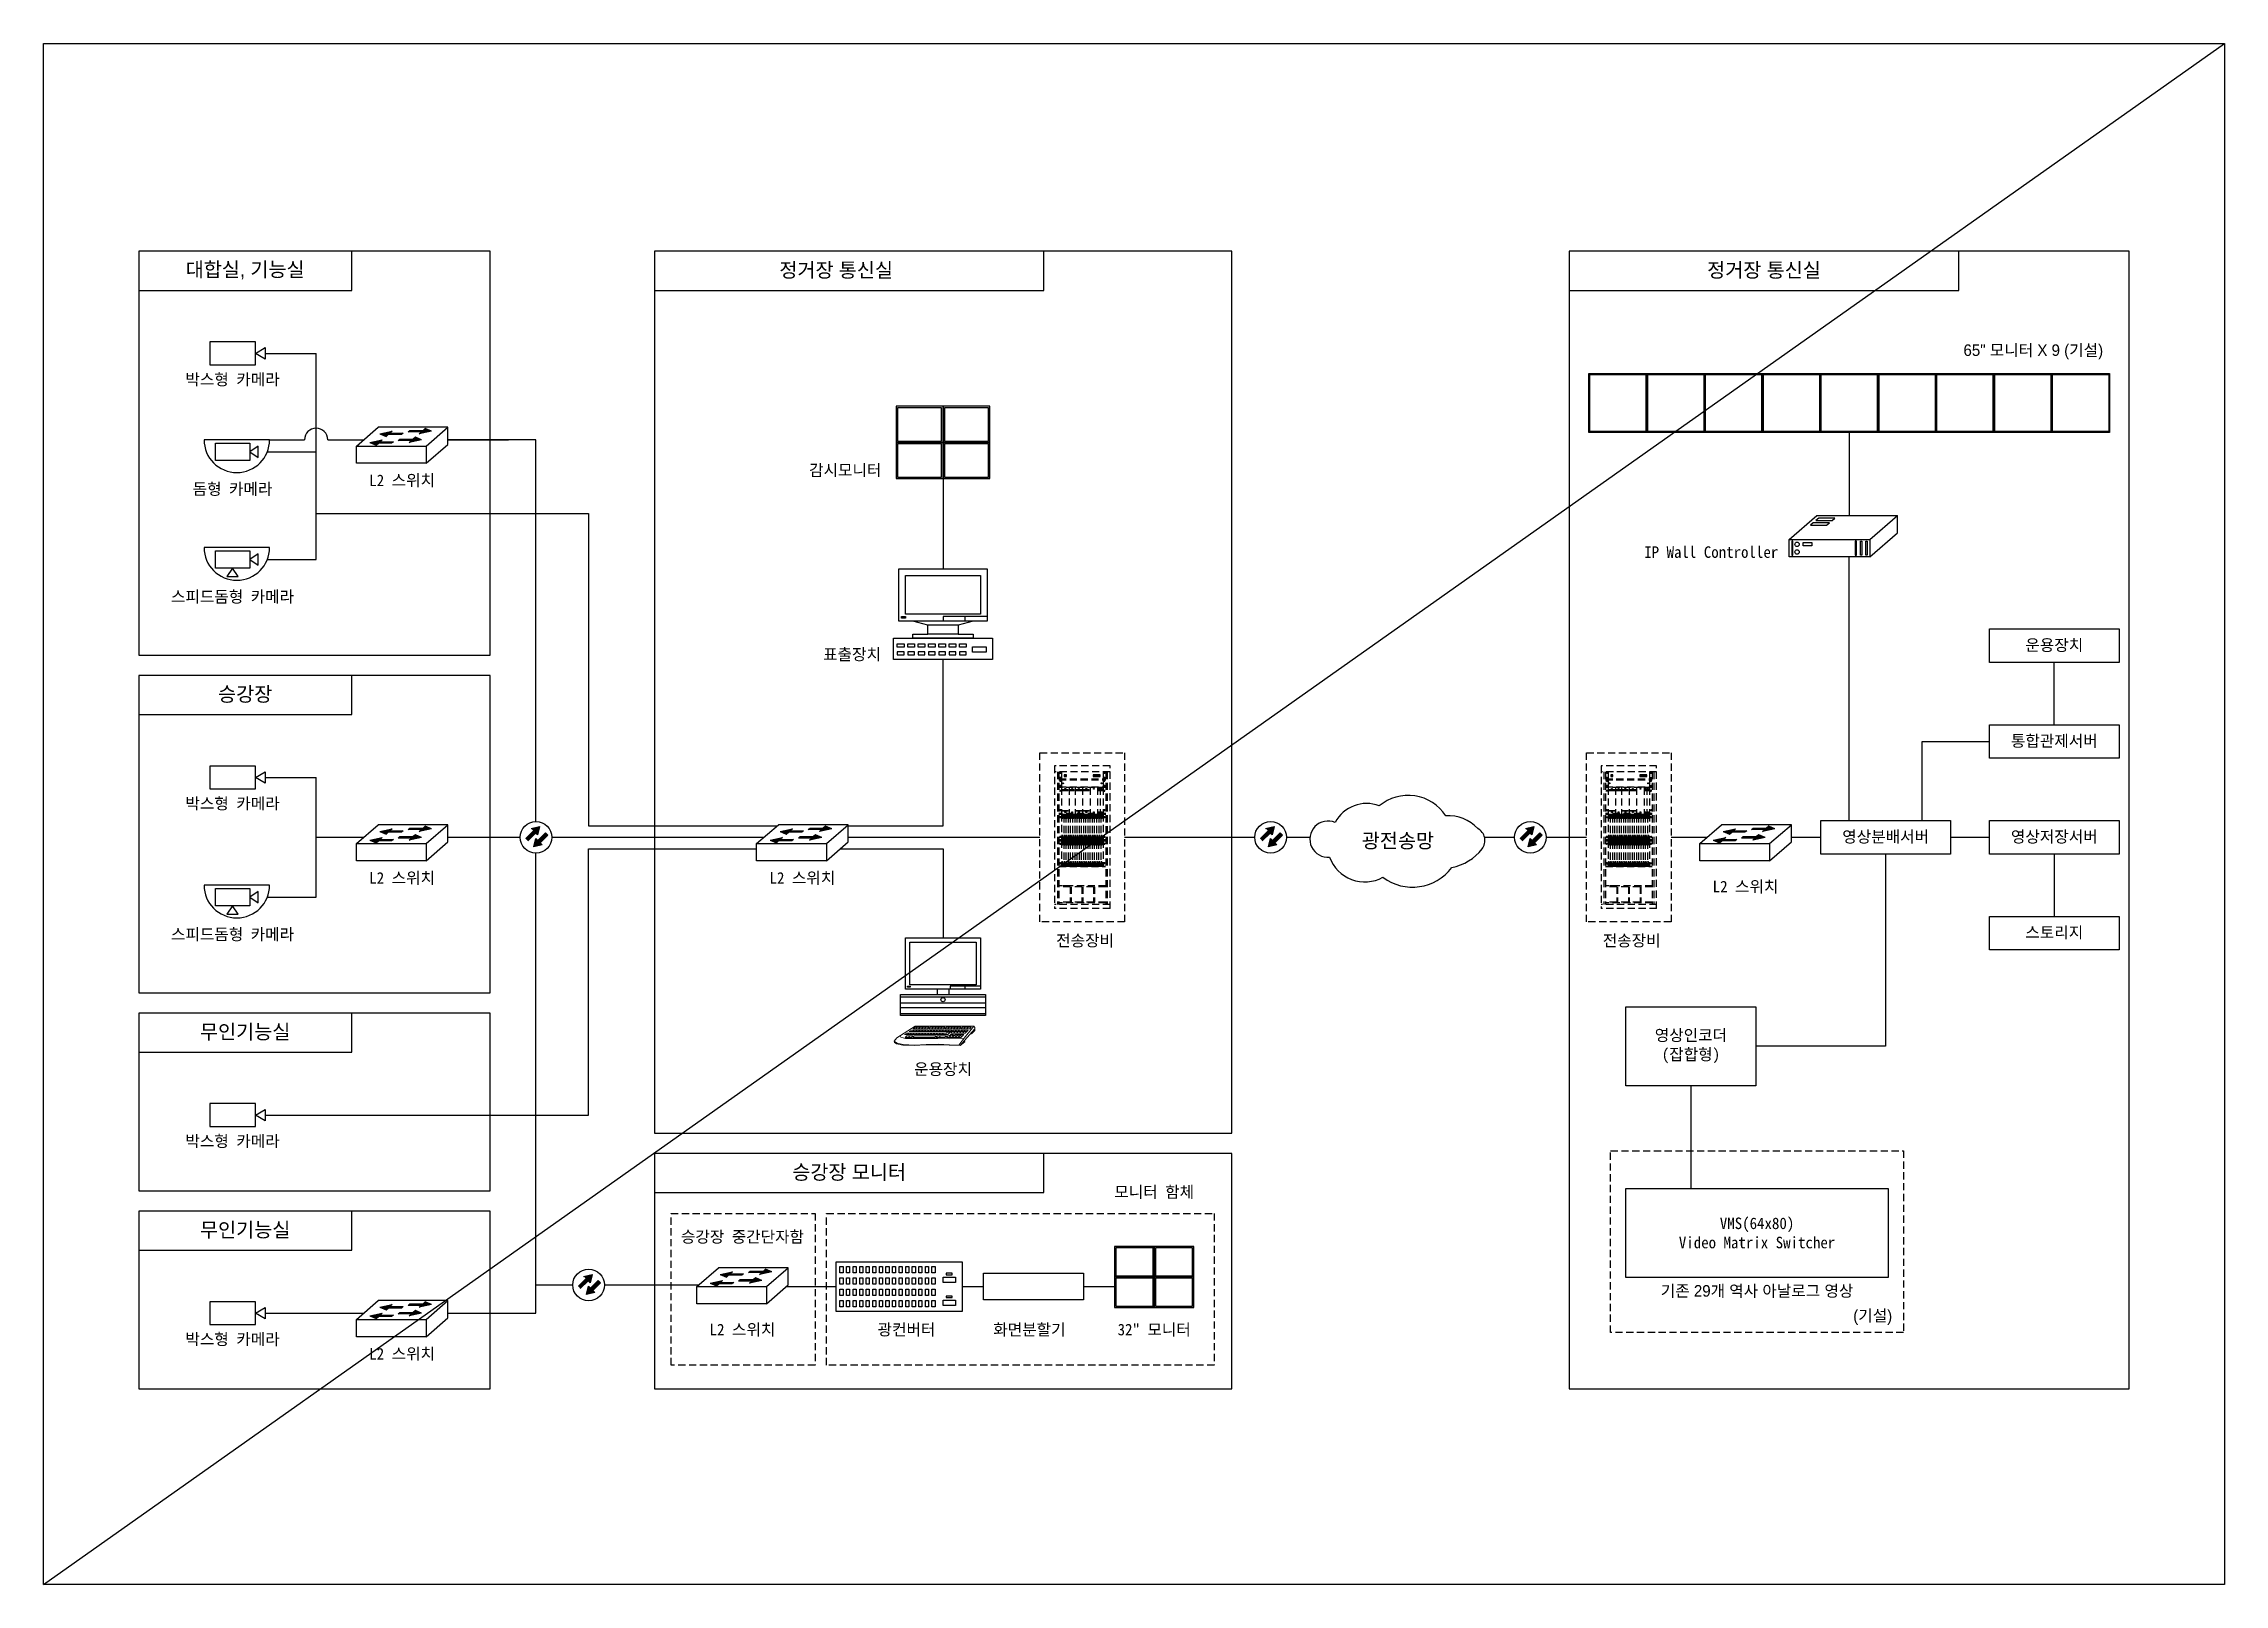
# Model space of a CAD drawing. Header units: millimetres. Extents: x 4 to 3929, y -454 to 587.
# Drawn here: x 4 to 761, y 53 to 587 of the extents above; entities that cross this region are included whole.
import ezdxf

# ---------------------------------------------------------------- set-up
doc = ezdxf.new("R2010")
doc.units = ezdxf.units.MM
doc.header["$LTSCALE"] = 10
doc.linetypes.add('HIDDEN', pattern=[0.375, 0.25, -0.125])
doc.layers.add('DWG', color=4, linetype='Continuous', lineweight=9)
for name, color, linetype in [('TI-RAIL-GUID', 3, 'Continuous'), ('TITBOX', 7, 'Continuous'), ('TN-CABL', 2, 'Continuous'), ('TT-LIN1', 6, 'Continuous'), ('TT-SYMB', 4, 'Continuous'), ('TT-TEXT', 3, 'Continuous')]:
    doc.layers.add(name, color=color, linetype=linetype)
doc.styles.get("Standard").update_dxf_attribs({"font": 'GulimChe.ttf'})

msp = doc.modelspace()

# ---------------------------------------------------------------- texts
at = {"layer": 'TT-TEXT', "attachment_point": 5}
for s, insert, char_height, width in [('{\\fGulim|b0|i0|c129|p50;대합실, 기능실}', (74.34, 508.27), 5, 73.9225), ('{\\fGulim|b0|i0|c129|p50;정거장 통신실}', (279.46, 508.27), 5, 135.2283), ('{\\fGulim|b0|i0|c129|p50;정거장 통신실}', (601.5, 508.27), 5, 135.2283), ('{\\fGulim|b0|i0|c129|p50;65" 모니터 X 9 (기설)}', (694.96, 480.14), 4, 85.9925), ('{\\fGulimChe|b0|i0|c129|p49;박스형 카메라}', (69.95, 470.38), 4, 52.0216), ('{\\fGulim|b0|i0|c129|p50;감시모니터}', (282.62, 438.91), 4, 85.9925), ('{\\fGulimChe|b0|i0|c129|p49;돔형 카메라}', (69.95, 432.36), 4, 52.0216), ('{\\fGulimChe|b0|i0|c129|p49;L2 스위치}', (128.82, 435.36), 4, 52.0216), ('{\\fGulimChe|b0|i0|c129|p49;IP Wall Controller}', (583.19, 410.65), 4, 64.4042), ('{\\fGulimChe|b0|i0|c129|p49;스피드돔형 카메라}', (69.95, 394.98), 4, 52.0216), ('{\\fGulimChe|b0|i0|c129|p49;운용장치}', (702.24, 378.2), 4, 45.083), ('{\\fGulim|b0|i0|c129|p50;표출장치}', (284.96, 374.99), 4, 85.9925), ('{\\fGulim|b0|i0|c129|p50;승강장}', (74.34, 361.12), 5, 73.9225), ('{\\fGulimChe|b0|i0|c129|p49;통합관제서버}', (702.24, 344.96), 4, 45.083), ('{\\fGulimChe|b0|i0|c129|p49;박스형 카메라}', (69.95, 323.24), 4, 52.0216), ('{\\fGulim|b0|i0|c129|p50;광전송망}', (474.42, 310.26), 5, 85.9925), ('{\\fGulimChe|b0|i0|c129|p49;영상분배서버}', (643.71, 311.72), 4, 45.083), ('{\\fGulimChe|b0|i0|c129|p49;영상저장서버}', (702.24, 311.72), 4, 45.083), ('{\\fGulimChe|b0|i0|c129|p49;L2 스위치}', (128.82, 297.41), 4, 52.0216), ('{\\fGulimChe|b0|i0|c129|p49;L2 스위치}', (267.74, 297.41), 4, 52.0216), ('{\\fGulimChe|b0|i0|c129|p49;L2 스위치}', (595.09, 294.41), 4, 52.0216), ('{\\fGulimChe|b0|i0|c129|p49;스피드돔형 카메라}', (69.95, 277.83), 4, 52.0216), ('{\\fGulimChe|b0|i0|c129|p49;스토리지}', (702.24, 278.48), 4, 45.083), ('{\\fGulim|b0|i0|c129|p50;전송장비}', (365.86, 275.68), 4, 85.9925), ('{\\fGulim|b0|i0|c129|p50;전송장비}', (555.55, 275.68), 4, 85.9925), ('{\\fGulim|b0|i0|c129|p50;무인기능실}', (74.34, 243.97), 5, 73.9225), ('{\\fGulimChe|b0|i0|c129|p49;영상인코더\\P(잡합형)}', (576.13, 239.2), 4, 45.083), ('{\\fGulimChe|b0|i0|c129|p49;운용장치}', (316.54, 231.06), 4, 52.0216), ('{\\fGulimChe|b0|i0|c129|p49;박스형 카메라}', (69.95, 206.09), 4, 52.0216), ('{\\fGulim|b0|i0|c129|p50;승강장 모니터}', (283.96, 195.25), 5, 135.2283), ('{\\fGulimChe|b0|i0|c129|p49;모니터 함체}', (389.84, 188.46), 4, 52.0216), ('{\\fGulim|b0|i0|c129|p50;무인기능실}', (74.34, 175.25), 5, 73.9225), ('{\\fGulimChe|b0|i0|c129|p49;승강장 중간단자함}', (246.94, 172.91), 4, 52.0216), ('{\\fGulimChe|b0|i0|c129|p49;VMS(64x80)\\PVideo Matrix Switcher}', (599.08, 174.41), 4, 90.9835), ('{\\fGulim|b0|i0|c129|p50;기존 29개 역사 아날로그 영상}', (599.08, 154.13), 4, 90.9835), ('{\\fGulim|b0|i0|c129|p50;(기설)}', (639.22, 145.13), 4, 23.6282), ('{\\fGulimChe|b0|i0|c129|p49;박스형 카메라}', (69.95, 137.37), 4, 52.0216), ('{\\fGulimChe|b0|i0|c129|p49;L2 스위치}', (246.94, 140.7), 4, 52.0216), ('{\\fGulimChe|b0|i0|c129|p49;광컨버터}', (303.87, 140.7), 4, 52.0216), ('\\pt36;화면분할기', (346.53, 140.7), 4, 43.0216), ('{\\fGulimChe|b0|i0|c129|p49;32" 모니터}', (389.84, 140.7), 4, 52.0216), ('{\\fGulimChe|b0|i0|c129|p49;L2 스위치}', (128.82, 132.31), 4, 52.0216)]:
    msp.add_mtext(s, dxfattribs=dict(at, insert=insert, char_height=char_height, width=width))

# ---------------------------------------------------------------- blocks, each defined once
blk = doc.blocks.new('TDCC101')
for p, q in [((3, 0), (4.3, 0.75)), ((4.3, -0.75), (3, 0)), ((4.3, 0.75), (4.3, -0.75))]:
    blk.add_line(p, q)
blk.add_lwpolyline([(-3, -1.5), (3, -1.5), (3, 1.5), (-3, 1.5)], close=True)

# ---------------------------------------------------------------- hatches: boundary and pattern name
at = {"layer": 'TN-CABL'}
h = msp.add_hatch(color=256, dxfattribs=at)
h.paths.add_polyline_path([(175.89, 310.63), (175.2, 311.31), (174.51, 308.4), (177.42, 309.09), (176.74, 309.77), (179.42, 312.46), (178.57, 313.31)])
h.paths.add_polyline_path([(176.46, 315.42), (173.55, 314.73), (174.23, 314.05), (171.55, 311.36), (172.4, 310.51), (175.08, 313.2), (175.76, 312.52)])
h = msp.add_hatch(color=256, dxfattribs=at)
h.paths.add_polyline_path([(430.86, 310.63), (430.18, 311.31), (429.49, 308.4), (432.39, 309.09), (431.71, 309.77), (434.4, 312.46), (433.55, 313.31)])
h.paths.add_polyline_path([(431.43, 315.42), (428.53, 314.73), (429.21, 314.05), (426.52, 311.36), (427.37, 310.51), (430.06, 313.2), (430.74, 312.52)])
h = msp.add_hatch(color=256, dxfattribs=at)
h.paths.add_polyline_path([(521, 310.63), (520.32, 311.31), (519.62, 308.4), (522.53, 309.09), (521.85, 309.77), (524.53, 312.46), (523.68, 313.31)])
h.paths.add_polyline_path([(521.57, 315.42), (518.67, 314.73), (519.35, 314.05), (516.66, 311.36), (517.51, 310.51), (520.2, 313.2), (520.88, 312.52)])
h = msp.add_hatch(color=256, dxfattribs=at)
h.paths.add_polyline_path([(194.15, 155.28), (193.47, 155.96), (192.78, 153.05), (195.68, 153.75), (195, 154.43), (197.69, 157.11), (196.84, 157.96)])
h.paths.add_polyline_path([(194.72, 160.08), (191.82, 159.38), (192.5, 158.7), (189.81, 156.02), (190.66, 155.17), (193.35, 157.85), (194.03, 157.17)])
at = {"layer": 'TT-SYMB'}
for points in [[(120.56, 448.45), (125.18, 448.45), (125.77, 448.96), (121.15, 448.96), (121.92, 449.63), (117.62, 448.7), (119.78, 447.78)], [(124, 451.43), (128.62, 451.43), (129.21, 451.94), (124.59, 451.94), (125.36, 452.61), (121.06, 451.69), (123.22, 450.76)], [(132.65, 449.9), (128.02, 449.9), (127.43, 449.39), (132.06, 449.39), (131.29, 448.72), (135.58, 449.65), (133.42, 450.57)], [(136.09, 452.89), (131.46, 452.89), (130.88, 452.38), (135.5, 452.38), (134.73, 451.7), (139.02, 452.63), (136.86, 453.56)], [(120.56, 310.5), (125.18, 310.5), (125.77, 311.01), (121.15, 311.01), (121.92, 311.68), (117.62, 310.76), (119.78, 309.83)], [(124, 313.49), (128.62, 313.49), (129.21, 314), (124.59, 314), (125.36, 314.67), (121.06, 313.74), (123.22, 312.82)], [(132.65, 311.96), (128.02, 311.96), (127.43, 311.45), (132.06, 311.45), (131.29, 310.78), (135.58, 311.7), (133.42, 312.63)], [(136.09, 314.94), (131.46, 314.94), (130.88, 314.43), (135.5, 314.43), (134.73, 313.76), (139.02, 314.68), (136.86, 315.61)], [(259.47, 310.5), (264.1, 310.5), (264.68, 311.01), (260.06, 311.01), (260.83, 311.68), (256.54, 310.76), (258.7, 309.83)], [(262.91, 313.49), (267.54, 313.49), (268.13, 314), (263.5, 314), (264.27, 314.67), (259.98, 313.74), (262.14, 312.82)], [(271.56, 311.96), (266.94, 311.96), (266.35, 311.45), (270.97, 311.45), (270.2, 310.78), (274.5, 311.7), (272.34, 312.63)], [(275, 314.94), (270.38, 314.94), (269.79, 314.43), (274.41, 314.43), (273.64, 313.76), (277.94, 314.68), (275.78, 315.61)], [(586.83, 310.5), (591.45, 310.5), (592.04, 311.01), (587.42, 311.01), (588.19, 311.68), (583.89, 310.76), (586.05, 309.83)], [(590.27, 313.49), (594.89, 313.49), (595.48, 314), (590.86, 314), (591.63, 314.67), (587.33, 313.74), (589.49, 312.82)], [(598.92, 311.96), (594.29, 311.96), (593.71, 311.45), (598.33, 311.45), (597.56, 310.78), (601.85, 311.7), (599.69, 312.63)], [(602.36, 314.94), (597.73, 314.94), (597.15, 314.43), (601.77, 314.43), (601, 313.76), (605.3, 314.68), (603.13, 315.61)], [(242.12, 159.77), (246.74, 159.77), (247.33, 160.28), (242.71, 160.28), (243.48, 160.95), (239.18, 160.03), (241.35, 159.1)], [(254.21, 161.23), (249.59, 161.23), (249, 160.71), (253.62, 160.71), (252.85, 160.04), (257.15, 160.97), (254.98, 161.9)], [(238.68, 156.79), (243.3, 156.79), (243.89, 157.3), (239.27, 157.3), (240.04, 157.97), (235.74, 157.04), (237.9, 156.12)], [(250.77, 158.24), (246.15, 158.24), (245.56, 157.73), (250.18, 157.73), (249.41, 157.06), (253.71, 157.99), (251.54, 158.91)], [(120.56, 145.4), (125.18, 145.4), (125.77, 145.91), (121.15, 145.91), (121.92, 146.58), (117.62, 145.65), (119.78, 144.72)], [(124, 148.38), (128.62, 148.38), (129.21, 148.89), (124.59, 148.89), (125.36, 149.56), (121.06, 148.63), (123.22, 147.71)], [(132.65, 146.85), (128.02, 146.85), (127.43, 146.34), (132.06, 146.34), (131.29, 145.67), (135.58, 146.59), (133.42, 147.52)], [(136.09, 149.83), (131.46, 149.83), (130.88, 149.32), (135.5, 149.32), (134.73, 148.65), (139.02, 149.58), (136.86, 150.5)]]:
    msp.add_hatch(color=256, dxfattribs=at).paths.add_polyline_path(points)

# ---------------------------------------------------------------- linework, layer by layer
at = {"layer": 'DWG', "color": 4}
for p, q in [((306.89, 246.13), (300.56, 242.16)), ((301.89, 242.42), (301.63, 242.83)), ((303.57, 241.9), (301.89, 242.42)), ((303.94, 243.79), (303.13, 243.28)), ((303.13, 243.28), (305.05, 243.28)), ((303.38, 242.27), (304.03, 242.78)), ((304.54, 242.27), (303.38, 242.27)), ((303.94, 243.79), (305.55, 243.79)), ((304.54, 242.78), (304.03, 242.78)), ((304.09, 243.28), (304.74, 243.79)), ((305.05, 242.78), (304.54, 242.27)), ((305.55, 242.78), (304.54, 242.78)), ((305.55, 242.27), (304.54, 242.27)), ((305.55, 244.8), (304.74, 244.3)), ((304.74, 244.3), (306.06, 244.3)), ((305.55, 243.79), (305.05, 243.28)), ((305.05, 243.28), (306.06, 243.28)), ((305.55, 244.8), (306.56, 244.8)), ((305.55, 243.79), (306.56, 243.79)), ((306.06, 242.78), (305.55, 242.27)), ((306.06, 242.78), (305.55, 242.78)), ((306.56, 244.8), (306.06, 244.3)), ((306.06, 244.3), (307.07, 244.3)), ((306.56, 243.79), (306.06, 243.28)), ((306.06, 243.28), (307.07, 243.28)), ((306.56, 242.78), (306.06, 242.27)), ((306.06, 242.27), (313.65, 242.27)), ((306.18, 245.31), (306.89, 245.82)), ((307.07, 245.31), (306.18, 245.31)), ((306.56, 244.8), (307.58, 244.8)), ((306.56, 243.79), (307.58, 243.79)), ((307.58, 242.78), (306.56, 242.78)), ((306.89, 246.13), (327.26, 246.13)), ((306.89, 245.82), (307.58, 245.82)), ((307.58, 245.82), (307.07, 245.31)), ((308.08, 245.31), (307.07, 245.31)), ((307.58, 244.8), (307.07, 244.3)), ((307.07, 244.3), (308.08, 244.3)), ((307.58, 243.79), (307.07, 243.28)), ((307.07, 243.28), (308.08, 243.28)), ((307.58, 245.82), (308.59, 245.82)), ((307.58, 244.8), (308.59, 244.8)), ((307.58, 243.79), (308.59, 243.79)), ((308.59, 242.78), (307.58, 242.78)), ((308.59, 245.82), (308.08, 245.31)), ((309.1, 245.31), (308.08, 245.31)), ((308.59, 244.8), (308.08, 244.3)), ((308.08, 244.3), (309.1, 244.3)), ((308.59, 243.79), (308.08, 243.28)), ((308.08, 243.28), (309.1, 243.28)), ((308.59, 245.82), (309.6, 245.82)), ((308.59, 244.8), (309.6, 244.8)), ((308.59, 243.79), (309.6, 243.79)), ((309.6, 242.78), (308.59, 242.78)), ((309.6, 245.82), (309.1, 245.31)), ((310.11, 245.31), (309.1, 245.31)), ((309.6, 244.8), (309.1, 244.3)), ((309.1, 244.3), (310.11, 244.3)), ((309.6, 243.79), (309.1, 243.28)), ((309.1, 243.28), (310.11, 243.28)), ((309.6, 245.82), (310.62, 245.82)), ((309.6, 244.8), (310.62, 244.8)), ((309.6, 243.79), (310.62, 243.79)), ((310.62, 242.78), (309.6, 242.78)), ((310.62, 245.82), (310.11, 245.31)), ((311.12, 245.31), (310.11, 245.31)), ((310.62, 244.8), (310.11, 244.3)), ((310.11, 244.3), (311.12, 244.3)), ((310.62, 243.79), (310.11, 243.28)), ((310.11, 243.28), (311.12, 243.28)), ((310.62, 245.82), (311.63, 245.82)), ((310.62, 244.8), (311.63, 244.8)), ((310.62, 243.79), (311.63, 243.79)), ((311.63, 242.78), (310.62, 242.78)), ((311.63, 245.82), (311.12, 245.31)), ((311.63, 244.8), (311.12, 244.3)), ((311.12, 244.3), (312.14, 244.3)), ((311.63, 243.79), (311.12, 243.28)), ((311.12, 243.28), (312.14, 243.28)), ((311.63, 245.31), (312.14, 245.82)), ((312.64, 245.31), (311.63, 245.31)), ((311.63, 244.8), (312.64, 244.8)), ((311.63, 243.79), (312.64, 243.79)), ((312.64, 242.78), (311.63, 242.78)), ((312.14, 245.82), (313.15, 245.82)), ((312.64, 244.8), (312.14, 244.3)), ((312.14, 244.3), (313.15, 244.3)), ((312.64, 243.79), (312.14, 243.28)), ((312.14, 243.28), (313.15, 243.28)), ((313.15, 245.82), (312.64, 245.31)), ((313.65, 245.31), (312.64, 245.31)), ((312.64, 244.8), (313.65, 244.8)), ((312.64, 243.79), (313.65, 243.79)), ((313.65, 242.78), (312.64, 242.78)), ((313.15, 245.82), (314.16, 245.82)), ((313.65, 244.8), (313.15, 244.3)), ((313.15, 244.3), (314.16, 244.3)), ((313.65, 243.79), (313.15, 243.28)), ((313.15, 243.28), (314.16, 243.28)), ((314.16, 245.82), (313.65, 245.31)), ((314.67, 245.31), (313.65, 245.31)), ((313.65, 244.8), (314.67, 244.8)), ((313.65, 243.79), (314.67, 243.79)), ((313.65, 242.27), (314.16, 242.78)), ((314.16, 242.78), (313.65, 242.78)), ((314.16, 245.82), (315.17, 245.82)), ((314.67, 244.8), (314.16, 244.3)), ((314.16, 244.3), (315.17, 244.3)), ((314.67, 243.79), (314.16, 243.28)), ((314.16, 243.28), (315.17, 243.28)), ((314.67, 242.78), (314.16, 242.27)), ((314.16, 242.27), (315.17, 242.27)), ((315.17, 245.82), (314.67, 245.31)), ((315.68, 245.31), (314.67, 245.31)), ((314.67, 244.8), (315.68, 244.8)), ((314.67, 243.79), (315.68, 243.79)), ((315.68, 242.78), (314.67, 242.78)), ((315.17, 245.82), (316.19, 245.82)), ((315.68, 244.8), (315.17, 244.3)), ((315.17, 244.3), (316.19, 244.3)), ((315.68, 243.79), (315.17, 243.28)), ((315.17, 243.28), (316.19, 243.28)), ((315.17, 242.27), (315.68, 242.78)), ((317.2, 242.27), (315.17, 242.27)), ((316.19, 245.82), (315.68, 245.31)), ((316.69, 245.31), (315.68, 245.31)), ((315.68, 244.8), (316.69, 244.8)), ((315.68, 243.79), (316.69, 243.79)), ((315.68, 242.78), (317.71, 242.78)), ((316.19, 245.82), (317.2, 245.82)), ((316.69, 244.8), (316.19, 244.3)), ((316.19, 244.3), (317.2, 244.3)), ((316.69, 243.79), (316.19, 243.28)), ((318.21, 243.28), (316.19, 243.28)), ((317.2, 245.82), (316.69, 245.31)), ((316.69, 244.8), (317.71, 244.8)), ((316.69, 243.79), (317.71, 243.79)), ((317.2, 245.31), (317.71, 245.82)), ((318.21, 245.31), (317.2, 245.31)), ((317.71, 244.8), (317.2, 244.3)), ((317.2, 244.3), (319.23, 244.3)), ((317.71, 242.78), (317.2, 242.27)), ((317.71, 245.82), (318.72, 245.82)), ((317.71, 244.8), (318.72, 244.8)), ((317.71, 243.79), (317.99, 244.07)), ((317.71, 242.27), (318.21, 242.78)), ((317.71, 242.27), (319.73, 242.27)), ((317.99, 244.07), (319, 244.07)), ((318.72, 245.82), (318.21, 245.31)), ((319.23, 245.31), (318.21, 245.31)), ((318.72, 244.8), (318.21, 244.3)), ((319, 244.07), (318.21, 243.28)), ((318.21, 242.78), (320.24, 242.78)), ((318.72, 245.82), (319.73, 245.82)), ((318.72, 244.8), (319.73, 244.8)), ((318.72, 242.78), (319.23, 243.28)), ((319.23, 242.78), (318.72, 242.27)), ((319.73, 245.82), (319.23, 245.31)), ((320.24, 245.31), (319.23, 245.31)), ((319.73, 244.8), (319.23, 244.3)), ((319.23, 243.79), (319.73, 244.3)), ((319.23, 243.79), (321.25, 243.79)), ((319.23, 243.28), (320.24, 243.28)), ((319.73, 245.82), (320.74, 245.82)), ((319.73, 244.3), (320.24, 244.8)), ((319.73, 244.3), (321.76, 244.3)), ((320.24, 243.28), (319.73, 242.78)), ((320.74, 243.28), (319.73, 242.27)), ((319.73, 242.27), (322.77, 242.27)), ((320.74, 245.82), (320.24, 245.31)), ((321.25, 245.31), (320.24, 245.31)), ((320.24, 244.8), (322.26, 244.8)), ((320.74, 244.3), (320.24, 243.79)), ((320.24, 242.78), (323.28, 242.78)), ((320.74, 245.82), (321.76, 245.82)), ((321.25, 244.8), (320.74, 244.3)), ((323.78, 243.28), (320.74, 243.28)), ((320.74, 242.27), (321.76, 243.28)), ((321.76, 245.82), (321.25, 245.31)), ((322.26, 245.31), (321.25, 245.31)), ((322.26, 244.8), (321.25, 243.79)), ((321.25, 243.79), (324.29, 243.79)), ((321.76, 245.82), (322.77, 245.82)), ((324.8, 244.3), (321.76, 244.3)), ((322.77, 243.28), (321.76, 242.27)), ((322.77, 245.82), (322.26, 245.31)), ((325.3, 244.8), (322.26, 244.8)), ((322.26, 243.79), (323.28, 244.8)), ((323.28, 245.82), (322.77, 245.31)), ((323.78, 245.31), (322.77, 245.31)), ((322.77, 242.27), (323.78, 243.28)), ((323.28, 245.82), (324.29, 245.82)), ((324.29, 244.8), (323.28, 243.79)), ((327.26, 246.13), (323.41, 241.47)), ((324.29, 245.82), (323.78, 245.31)), ((324.8, 245.31), (323.78, 245.31)), ((324.04, 241.24), (327.62, 245.25)), ((324.29, 245.82), (325.3, 245.82)), ((324.29, 243.79), (325.3, 244.8)), ((325.3, 245.82), (324.8, 245.31)), ((325.81, 245.31), (324.8, 245.31)), ((325.3, 245.82), (326.31, 245.82)), ((326.31, 245.82), (325.81, 245.31)), ((326.4, 243.58), (326.25, 243.71)), ((327.62, 244.64), (326.4, 243.58)), ((327.62, 245.77), (327.26, 246.13)), ((327.62, 245.25), (327.62, 245.77)), ((327.62, 245.25), (327.62, 244.64)), ((300.56, 242.16), (299.57, 240.96)), ((299.57, 240.96), (299.76, 240.48)), ((299.58, 240.95), (300.58, 240.25)), ((299.75, 240.49), (300.42, 240.11)), ((300.42, 240.11), (302.6, 239.65)), ((300.58, 240.25), (302.77, 239.79)), ((302.6, 239.65), (306.49, 239.46)), ((302.77, 239.79), (306.66, 239.6)), ((306.25, 241.9), (303.57, 241.9)), ((314.76, 241.91), (306.25, 241.9)), ((306.49, 239.46), (310.5, 239.66)), ((306.66, 239.6), (310.66, 239.8)), ((310.5, 239.66), (314.74, 239.76)), ((310.66, 239.8), (314.91, 239.9)), ((314.74, 239.76), (318.66, 239.61)), ((314.76, 241.91), (318.73, 241.8)), ((314.91, 239.9), (318.82, 239.75)), ((318.66, 239.61), (322.51, 239.45)), ((318.73, 241.8), (323.73, 241.86)), ((318.82, 239.75), (322.62, 239.58)), ((323.41, 241.47), (322.02, 239.61)), ((324.04, 241.24), (322.51, 239.45)), ((322.51, 239.45), (324.12, 240.79)), ((324.12, 240.79), (324.04, 241.24))]:
    msp.add_line(p, q, dxfattribs=at)
at = {"layer": 'TI-RAIL-GUID'}
for points in [[(4.38, 52.5), (761.28, 587.1)], [(81.31, 479.63), (98.97, 479.63)], [(82.02, 408.11), (98.97, 408.11), (98.97, 479.63)], [(82.82, 449.67), (94.97, 449.67)], [(102.97, 449.67), (115.46, 449.67)], [(144.72, 449.67), (165.79, 449.67)], [(175.27, 317.23), (175.27, 449.67), (144.72, 449.67)], [(631.04, 452.18), (631.04, 423.4)], [(82.02, 445.49), (98.97, 445.49)], [(316.54, 436.17), (316.54, 404.91)], [(98.97, 424.05), (193.54, 424.05), (193.54, 315.72), (258.99, 315.72)], [(631.04, 317.53), (631.04, 409.02)], [(283.63, 315.72), (316.54, 315.72), (316.54, 373.4)], [(702.24, 350.77), (702.24, 372.39)], [(656.38, 317.53), (656.38, 344.96), (679.7, 344.96)], [(81.31, 332.48), (98.97, 332.48)], [(82.02, 290.96), (98.97, 290.96), (98.97, 332.48)], [(98.97, 311.72), (115.46, 311.72)], [(144.72, 311.72), (169.76, 311.72)], [(180.78, 311.72), (254.37, 311.72)], [(283.63, 311.72), (350.2, 311.72)], [(379.58, 311.72), (424.74, 311.72)], [(435.75, 311.72), (443.9, 311.72)], [(504.52, 311.72), (514.88, 311.72)], [(525.89, 311.72), (539.89, 311.72)], [(569.27, 311.72), (581.73, 311.72)], [(610.99, 311.72), (621.17, 311.72)], [(666.25, 311.72), (679.7, 311.72)], [(81.31, 215.34), (193.54, 215.34), (193.54, 307.72), (251.84, 307.72)], [(144.72, 146.62), (175.27, 146.62), (175.27, 306.22)], [(280.9, 307.72), (316.54, 307.72), (316.54, 276.81)], [(643.71, 305.91), (643.71, 239.2), (598.67, 239.2)], [(702.24, 305.91), (702.24, 284.29)], [(576.13, 225.51), (576.13, 189.82)], [(175.27, 156.38), (188.03, 156.38)], [(199.04, 156.38), (231.69, 156.38)], [(262.2, 155.82), (279.5, 155.82)], [(323.23, 155.82), (330.59, 155.82)], [(365.32, 155.82), (376.11, 155.82)], [(81.31, 146.62), (115.46, 146.62)]]:
    msp.add_lwpolyline(points, dxfattribs=at)
msp.add_arc((98.97, 449.67), 4, 0, 180, dxfattribs=at)
at = {"layer": 'TITBOX', "color": 1, "flags": 128}
msp.add_lwpolyline([(4.38, 587.1), (761.28, 587.1), (761.28, 52.5), (4.38, 52.5)], close=True, dxfattribs=at)
at = {"layer": 'TN-CABL'}
for p, q in [((175.08, 313.2), (172.4, 310.51)), ((173.55, 314.73), (176.46, 315.42)), ((174.51, 308.4), (175.2, 311.31)), ((175.76, 312.52), (175.08, 313.2)), ((175.2, 311.31), (175.89, 310.63)), ((176.46, 315.42), (175.76, 312.52)), ((175.89, 310.63), (178.57, 313.31)), ((179.42, 312.46), (176.74, 309.77)), ((178.57, 313.31), (179.42, 312.46)), ((430.06, 313.2), (427.37, 310.51)), ((428.53, 314.73), (431.43, 315.42)), ((429.49, 308.4), (430.18, 311.31)), ((430.74, 312.52), (430.06, 313.2)), ((430.18, 311.31), (430.86, 310.63)), ((431.43, 315.42), (430.74, 312.52)), ((430.86, 310.63), (433.55, 313.31)), ((434.4, 312.46), (431.71, 309.77)), ((433.55, 313.31), (434.4, 312.46)), ((520.2, 313.2), (517.51, 310.51)), ((518.67, 314.73), (521.57, 315.42)), ((519.62, 308.4), (520.32, 311.31)), ((520.88, 312.52), (520.2, 313.2)), ((520.32, 311.31), (521, 310.63)), ((521.57, 315.42), (520.88, 312.52)), ((521, 310.63), (523.68, 313.31)), ((524.53, 312.46), (521.85, 309.77)), ((523.68, 313.31), (524.53, 312.46)), ((177.42, 309.09), (174.51, 308.4)), ((176.74, 309.77), (177.42, 309.09)), ((432.39, 309.09), (429.49, 308.4)), ((431.71, 309.77), (432.39, 309.09)), ((522.53, 309.09), (519.62, 308.4)), ((521.85, 309.77), (522.53, 309.09)), ((191.82, 159.38), (194.72, 160.08)), ((194.72, 160.08), (194.03, 157.17)), ((193.35, 157.85), (190.66, 155.17)), ((192.78, 153.05), (193.47, 155.96)), ((195.68, 153.75), (192.78, 153.05)), ((194.03, 157.17), (193.35, 157.85)), ((193.47, 155.96), (194.15, 155.28)), ((194.15, 155.28), (196.84, 157.96)), ((197.69, 157.11), (195, 154.43)), ((195, 154.43), (195.68, 153.75)), ((196.84, 157.96), (197.69, 157.11))]:
    msp.add_line(p, q, dxfattribs=at)
for centre in [(175.27, 311.72), (430.25, 311.72), (520.38, 311.72), (193.54, 156.38)]:
    msp.add_circle(centre, 5.51, dxfattribs=at)
at = {"layer": 'TT-LIN1'}
for points in [[(37.38, 374.9), (159.35, 374.9), (159.35, 515.04), (37.38, 515.04)], [(216.35, 209.03), (416.74, 209.03), (416.74, 515.04), (216.35, 515.04)], [(533.89, 120.31), (728.28, 120.31), (728.28, 515.04), (533.89, 515.04)], [(37.38, 257.75), (159.35, 257.75), (159.35, 367.9), (37.38, 367.9)], [(37.38, 189.03), (159.35, 189.03), (159.35, 250.75), (37.38, 250.75)], [(216.35, 120.31), (416.74, 120.31), (416.74, 202.03), (216.35, 202.03)], [(37.38, 120.31), (159.35, 120.31), (159.35, 182.03), (37.38, 182.03)]]:
    msp.add_lwpolyline(points, close=True, dxfattribs=at)
for points in [[(37.38, 501.5), (111.3, 501.5), (111.3, 515.04)], [(216.35, 501.5), (351.58, 501.5), (351.58, 515.04)], [(533.89, 501.5), (669.12, 501.5), (669.12, 515.04)], [(37.38, 354.35), (111.3, 354.35), (111.3, 367.9)], [(37.38, 237.2), (111.3, 237.2), (111.3, 250.75)], [(216.35, 188.48), (351.58, 188.48), (351.58, 202.03)], [(37.38, 168.48), (111.3, 168.48), (111.3, 182.03)]]:
    msp.add_lwpolyline(points, dxfattribs=at)
msp.add_lwpolyline([(452.64, 316.86, 1.283943), (450.71, 304.82, 0.459086), (469.22, 297.84, 0.411128), (493.17, 301.2, 0.175238), (503.64, 307.69, 0.468106), (502.16, 314.75, 0.22206), (491.05, 319.16, 0.449595), (467.97, 322.61, 0.381824), (452.64, 316.86, -4.065878)], format="xyb", dxfattribs=at)
at = {"layer": 'TT-SYMB'}
for p, q in [((125.77, 448.96), (125.18, 448.45)), ((127.43, 449.39), (128.02, 449.9)), ((129.21, 451.94), (128.62, 451.43)), ((130.88, 452.38), (131.46, 452.89)), ((301.18, 404.91), (331.9, 404.91)), ((301.18, 386.72), (301.18, 404.91)), ((331.9, 404.91), (331.9, 386.72)), ((306.11, 386.72), (301.18, 386.72)), ((302.17, 388.29), (303.55, 388.29)), ((302.17, 387.7), (302.17, 388.29)), ((303.55, 387.7), (302.17, 387.7)), ((303.55, 388.29), (303.55, 387.7)), ((326.98, 386.72), (306.11, 386.72)), ((311.23, 385.34), (306.11, 386.72)), ((331.9, 388.29), (316.54, 388.29)), ((316.54, 388.29), (316.54, 386.72)), ((326.98, 386.72), (321.86, 385.34)), ((324.22, 386.72), (324.22, 388.29)), ((331.9, 386.72), (326.98, 386.72)), ((306.11, 382.19), (311.23, 382.19)), ((306.11, 380.81), (306.11, 382.19)), ((326.98, 380.81), (306.11, 380.81)), ((321.86, 385.34), (311.23, 385.34)), ((311.23, 382.19), (311.23, 385.34)), ((321.86, 382.19), (311.23, 382.19)), ((321.86, 385.34), (321.86, 382.19)), ((321.86, 382.19), (326.98, 382.19)), ((326.98, 382.19), (326.98, 380.81)), ((125.77, 311.01), (125.18, 310.5)), ((127.43, 311.45), (128.02, 311.96)), ((129.21, 314), (128.62, 313.49)), ((130.88, 314.43), (131.46, 314.94)), ((264.68, 311.01), (264.1, 310.5)), ((266.35, 311.45), (266.94, 311.96)), ((268.13, 314), (267.54, 313.49)), ((269.79, 314.43), (270.38, 314.94)), ((592.04, 311.01), (591.45, 310.5)), ((593.71, 311.45), (594.29, 311.96)), ((595.48, 314), (594.89, 313.49)), ((597.15, 314.43), (597.73, 314.94)), ((306.91, 259), (303.51, 259)), ((304.19, 260.09), (305.14, 260.09)), ((304.19, 259.68), (304.19, 260.09)), ((305.14, 259.68), (304.19, 259.68)), ((305.14, 260.09), (305.14, 259.68)), ((329.58, 260.09), (318.98, 260.09)), ((318.98, 260.09), (318.98, 259)), ((324.28, 259), (324.28, 260.09)), ((329.58, 259), (326.18, 259)), ((247.33, 160.28), (246.74, 159.77)), ((249, 160.71), (249.59, 161.23)), ((243.89, 157.3), (243.3, 156.79)), ((245.56, 157.73), (246.15, 158.24)), ((125.77, 145.91), (125.18, 145.4)), ((127.43, 146.34), (128.02, 146.85)), ((129.21, 148.89), (128.62, 148.38)), ((130.88, 149.32), (131.46, 149.83))]:
    msp.add_line(p, q, dxfattribs=at)
at = {"layer": 'TT-SYMB', "linetype": 'HIDDEN'}
for p, q in [((355.27, 336.46), (355.27, 286.99)), ((355.27, 336.46), (355.27, 286.99)), ((374.51, 336.46), (355.27, 336.46)), ((374.51, 334.39), (355.27, 334.39)), ((356.23, 334.39), (356.23, 288.36)), ((356.23, 334.39), (356.23, 288.36)), ((356.78, 334.39), (356.78, 288.36)), ((356.78, 334.39), (356.78, 288.36)), ((356.95, 334.04), (357.53, 334.04)), ((357.24, 334.21), (357.24, 333.86)), ((357.7, 334.39), (357.7, 331.95)), ((372.08, 334.39), (372.08, 331.95)), ((372.83, 334.04), (372.25, 334.04)), ((372.54, 334.21), (372.54, 333.86)), ((373, 334.39), (373, 288.36)), ((373, 334.39), (373, 288.36)), ((373.55, 334.39), (373.55, 288.36)), ((373.55, 334.39), (373.55, 288.36)), ((374.51, 286.99), (374.51, 336.46)), ((374.51, 286.99), (374.51, 336.46)), ((544.96, 336.46), (544.96, 286.99)), ((544.96, 336.46), (544.96, 286.99)), ((564.2, 336.46), (544.96, 336.46)), ((564.2, 334.39), (544.96, 334.39)), ((545.93, 334.39), (545.93, 288.36)), ((545.93, 334.39), (545.93, 288.36)), ((546.47, 334.39), (546.47, 288.36)), ((546.47, 334.39), (546.47, 288.36)), ((546.64, 334.04), (547.22, 334.04)), ((546.93, 334.21), (546.93, 333.86)), ((547.39, 334.39), (547.39, 331.95)), ((561.77, 334.39), (561.77, 331.95)), ((562.52, 334.04), (561.94, 334.04)), ((562.23, 334.21), (562.23, 333.86)), ((562.69, 334.39), (562.69, 288.36)), ((562.69, 334.39), (562.69, 288.36)), ((563.24, 334.39), (563.24, 288.36)), ((563.24, 334.39), (563.24, 288.36)), ((564.2, 286.99), (564.2, 336.46)), ((564.2, 286.99), (564.2, 336.46)), ((356.78, 331.95), (373, 331.95)), ((356.78, 331.68), (373, 331.68)), ((356.78, 329.23), (373, 329.23)), ((373, 328.96), (356.78, 328.96)), ((373, 328.96), (356.78, 328.96)), ((373, 328.96), (356.78, 328.96)), ((356.95, 332.31), (357.53, 332.31)), ((356.95, 331.32), (357.53, 331.32)), ((356.95, 329.59), (357.53, 329.59)), ((356.95, 327.89), (357.53, 327.89)), ((357.24, 332.49), (357.24, 332.13)), ((357.24, 331.5), (357.24, 331.14)), ((357.24, 329.77), (357.24, 329.41)), ((357.24, 328.07), (357.24, 327.71)), ((357.7, 331.68), (357.7, 329.23)), ((357.7, 328.96), (357.7, 320.03)), ((358.28, 330.37), (358.12, 330.54)), ((359.08, 328.47), (358.92, 328.63)), ((360.31, 328.96), (360.31, 320.03)), ((361.42, 328.47), (361.26, 328.63)), ((362.37, 328.96), (362.37, 320.03)), ((363.76, 328.47), (363.59, 328.63)), ((364.98, 328.96), (364.98, 320.03)), ((366.37, 328.47), (366.2, 328.63)), ((367.59, 328.96), (367.59, 320.03)), ((368.98, 328.47), (368.81, 328.63)), ((370.2, 328.96), (370.2, 320.03)), ((370.75, 328.47), (370.59, 328.63)), ((371.14, 328.96), (371.14, 320.03)), ((371.66, 330.37), (371.49, 330.54)), ((371.69, 328.47), (371.53, 328.63)), ((372.08, 331.68), (372.08, 329.23)), ((372.08, 328.96), (372.08, 320.03)), ((372.83, 332.31), (372.25, 332.31)), ((372.83, 331.32), (372.25, 331.32)), ((372.83, 329.59), (372.25, 329.59)), ((372.82, 327.89), (372.25, 327.89)), ((372.54, 332.49), (372.54, 332.13)), ((372.54, 331.5), (372.54, 331.14)), ((372.54, 329.77), (372.54, 329.41)), ((372.54, 328.07), (372.54, 327.71)), ((546.47, 331.95), (562.69, 331.95)), ((546.47, 331.68), (562.69, 331.68)), ((546.47, 329.23), (562.69, 329.23)), ((562.69, 328.96), (546.47, 328.96)), ((562.69, 328.96), (546.47, 328.96)), ((562.69, 328.96), (546.47, 328.96)), ((546.64, 332.31), (547.22, 332.31)), ((546.64, 331.32), (547.22, 331.32)), ((546.64, 329.59), (547.22, 329.59)), ((546.65, 327.89), (547.22, 327.89)), ((546.93, 332.49), (546.93, 332.13)), ((546.93, 331.5), (546.93, 331.14)), ((546.93, 329.77), (546.93, 329.41)), ((546.93, 328.07), (546.93, 327.71)), ((547.39, 331.68), (547.39, 329.23)), ((547.39, 328.96), (547.39, 320.03)), ((547.97, 330.37), (547.81, 330.54)), ((548.78, 328.47), (548.61, 328.63)), ((550, 328.96), (550, 320.03)), ((551.11, 328.47), (550.95, 328.63)), ((552.06, 328.96), (552.06, 320.03)), ((553.45, 328.47), (553.29, 328.63)), ((554.67, 328.96), (554.67, 320.03)), ((556.06, 328.47), (555.9, 328.63)), ((557.28, 328.96), (557.28, 320.03)), ((558.67, 328.47), (558.51, 328.63)), ((559.89, 328.96), (559.89, 320.03)), ((560.44, 328.47), (560.28, 328.63)), ((560.83, 328.96), (560.83, 320.03)), ((561.35, 330.37), (561.19, 330.54)), ((561.38, 328.47), (561.22, 328.63)), ((561.77, 331.68), (561.77, 329.23)), ((561.77, 328.96), (561.77, 320.03)), ((562.52, 332.31), (561.94, 332.31)), ((562.52, 331.32), (561.94, 331.32)), ((562.52, 329.59), (561.94, 329.59)), ((562.52, 327.89), (561.94, 327.89)), ((562.23, 332.49), (562.23, 332.13)), ((562.23, 331.5), (562.23, 331.14)), ((562.23, 329.77), (562.23, 329.41)), ((562.23, 328.07), (562.23, 327.71)), ((373, 320.03), (356.78, 320.03)), ((356.78, 319.75), (373, 319.75)), ((373, 319.75), (356.78, 319.75)), ((356.95, 321.11), (357.53, 321.11)), ((356.95, 318.67), (357.53, 318.67)), ((357.24, 320.93), (357.24, 321.29)), ((357.24, 318.85), (357.24, 318.49)), ((357.7, 319.75), (357.7, 310.82)), ((372.08, 319.41), (357.7, 319.41)), ((358.15, 319.3), (357.7, 319.3)), ((358.15, 318.48), (357.7, 318.48)), ((358.15, 318.37), (357.7, 318.37)), ((358.15, 318.32), (357.7, 318.32)), ((358.15, 318.27), (357.7, 318.27)), ((357.74, 319.2), (357.74, 318.64)), ((358.11, 319.2), (357.74, 319.2)), ((358.11, 318.64), (357.74, 318.64)), ((357.79, 318.27), (357.79, 318.19)), ((358.06, 318.19), (357.79, 318.19)), ((358.06, 318.27), (358.06, 318.19)), ((358.11, 319.2), (358.11, 318.64)), ((358.15, 319.41), (358.15, 318.27)), ((358.45, 319.41), (358.45, 311.17)), ((358.91, 319.3), (358.45, 319.3)), ((358.91, 318.48), (358.45, 318.48)), ((358.91, 318.37), (358.45, 318.37)), ((358.91, 318.32), (358.45, 318.32)), ((358.91, 318.27), (358.45, 318.27)), ((358.5, 319.2), (358.5, 318.64)), ((358.87, 319.2), (358.5, 319.2)), ((358.87, 318.64), (358.5, 318.64)), ((358.55, 318.27), (358.55, 318.19)), ((358.82, 318.19), (358.55, 318.19)), ((358.82, 318.27), (358.82, 318.19)), ((358.87, 319.2), (358.87, 318.64)), ((358.91, 319.41), (358.91, 318.27)), ((359.08, 320.36), (358.92, 320.52)), ((359.21, 319.41), (359.21, 311.17)), ((359.67, 319.3), (359.21, 319.3)), ((359.67, 318.48), (359.21, 318.48)), ((359.67, 318.37), (359.21, 318.37)), ((359.67, 318.32), (359.21, 318.32)), ((359.67, 318.27), (359.21, 318.27)), ((359.26, 319.2), (359.26, 318.64)), ((359.62, 319.2), (359.26, 319.2)), ((359.62, 318.64), (359.26, 318.64)), ((359.3, 318.27), (359.3, 318.19)), ((359.58, 318.19), (359.3, 318.19)), ((359.58, 318.27), (359.58, 318.19)), ((359.62, 319.2), (359.62, 318.64)), ((359.67, 319.41), (359.67, 318.27)), ((359.97, 319.41), (359.97, 311.17)), ((360.43, 319.3), (359.97, 319.3)), ((360.43, 318.48), (359.97, 318.48)), ((360.43, 318.37), (359.97, 318.37)), ((360.43, 318.32), (359.97, 318.32)), ((360.43, 318.27), (359.97, 318.27)), ((360.01, 319.2), (360.01, 318.64)), ((360.38, 319.2), (360.01, 319.2)), ((360.38, 318.64), (360.01, 318.64)), ((360.06, 318.27), (360.06, 318.19)), ((360.33, 318.19), (360.06, 318.19)), ((360.33, 318.27), (360.33, 318.19)), ((360.38, 319.2), (360.38, 318.64)), ((360.43, 319.41), (360.43, 318.27)), ((360.72, 319.41), (360.72, 311.17)), ((361.18, 319.3), (360.72, 319.3)), ((361.18, 318.48), (360.72, 318.48)), ((361.18, 318.37), (360.72, 318.37)), ((361.18, 318.32), (360.72, 318.32)), ((361.18, 318.27), (360.72, 318.27)), ((360.77, 319.2), (360.77, 318.64)), ((361.14, 319.2), (360.77, 319.2)), ((361.14, 318.64), (360.77, 318.64)), ((360.82, 318.27), (360.82, 318.19)), ((361.09, 318.19), (360.82, 318.19)), ((361.09, 318.27), (361.09, 318.19)), ((361.14, 319.2), (361.14, 318.64)), ((361.18, 319.41), (361.18, 318.27)), ((361.42, 320.36), (361.26, 320.52)), ((361.48, 319.41), (361.48, 311.17)), ((361.94, 319.3), (361.48, 319.3)), ((361.94, 318.48), (361.48, 318.48)), ((361.94, 318.37), (361.48, 318.37)), ((361.94, 318.32), (361.48, 318.32)), ((361.94, 318.27), (361.48, 318.27)), ((361.53, 319.2), (361.53, 318.64)), ((361.89, 319.2), (361.53, 319.2)), ((361.89, 318.64), (361.53, 318.64)), ((361.57, 318.27), (361.57, 318.19)), ((361.85, 318.19), (361.57, 318.19)), ((361.85, 318.27), (361.85, 318.19)), ((361.89, 319.2), (361.89, 318.64)), ((361.94, 319.41), (361.94, 318.27)), ((362.24, 319.41), (362.24, 311.17)), ((362.7, 319.3), (362.24, 319.3)), ((362.7, 318.48), (362.24, 318.48)), ((362.7, 318.37), (362.24, 318.37)), ((362.7, 318.32), (362.24, 318.32)), ((362.7, 318.27), (362.24, 318.27)), ((362.28, 319.2), (362.28, 318.64)), ((362.65, 319.2), (362.28, 319.2)), ((362.65, 318.64), (362.28, 318.64)), ((362.33, 318.27), (362.33, 318.19)), ((362.6, 318.19), (362.33, 318.19)), ((362.6, 318.27), (362.6, 318.19)), ((362.65, 319.2), (362.65, 318.64)), ((362.7, 319.41), (362.7, 318.27)), ((363, 319.41), (363, 311.17)), ((363.45, 319.3), (363, 319.3)), ((363.45, 318.48), (363, 318.48)), ((363.45, 318.37), (363, 318.37)), ((363.45, 318.32), (363, 318.32)), ((363.45, 318.27), (363, 318.27)), ((363.04, 319.2), (363.04, 318.64)), ((363.41, 319.2), (363.04, 319.2)), ((363.41, 318.64), (363.04, 318.64)), ((363.09, 318.27), (363.09, 318.19)), ((363.36, 318.19), (363.09, 318.19)), ((363.36, 318.27), (363.36, 318.19)), ((363.41, 319.2), (363.41, 318.64)), ((363.45, 319.41), (363.45, 318.27)), ((363.76, 320.36), (363.59, 320.52)), ((363.75, 319.41), (363.75, 311.17)), ((364.21, 319.3), (363.75, 319.3)), ((364.21, 318.48), (363.75, 318.48)), ((364.21, 318.37), (363.75, 318.37)), ((364.21, 318.32), (363.75, 318.32)), ((364.21, 318.27), (363.75, 318.27)), ((363.8, 319.2), (363.8, 318.64)), ((364.16, 319.2), (363.8, 319.2)), ((364.16, 318.64), (363.8, 318.64)), ((363.84, 318.27), (363.84, 318.19)), ((364.12, 318.19), (363.84, 318.19)), ((364.12, 318.27), (364.12, 318.19)), ((364.16, 319.2), (364.16, 318.64)), ((364.21, 319.41), (364.21, 318.27)), ((364.51, 319.41), (364.51, 311.17)), ((364.97, 319.3), (364.51, 319.3)), ((364.97, 318.48), (364.51, 318.48)), ((364.97, 318.37), (364.51, 318.37)), ((364.97, 318.32), (364.51, 318.32)), ((364.97, 318.27), (364.51, 318.27)), ((364.56, 319.2), (364.56, 318.64)), ((364.92, 319.2), (364.56, 319.2)), ((364.92, 318.64), (364.56, 318.64)), ((364.6, 318.27), (364.6, 318.19)), ((364.88, 318.19), (364.6, 318.19)), ((364.88, 318.27), (364.88, 318.19)), ((364.92, 319.2), (364.92, 318.64)), ((364.97, 319.41), (364.97, 318.27)), ((365.27, 319.41), (365.27, 311.17)), ((365.72, 319.3), (365.27, 319.3)), ((365.72, 318.48), (365.27, 318.48)), ((365.72, 318.37), (365.27, 318.37)), ((365.72, 318.32), (365.27, 318.32)), ((365.72, 318.27), (365.27, 318.27)), ((365.31, 319.2), (365.31, 318.64)), ((365.68, 319.2), (365.31, 319.2)), ((365.68, 318.64), (365.31, 318.64)), ((365.36, 318.27), (365.36, 318.19)), ((365.63, 318.19), (365.36, 318.19)), ((365.63, 318.27), (365.63, 318.19)), ((365.68, 319.2), (365.68, 318.64)), ((365.72, 319.41), (365.72, 318.27)), ((366.02, 319.41), (366.02, 311.17)), ((366.48, 319.3), (366.02, 319.3)), ((366.48, 318.48), (366.02, 318.48)), ((366.48, 318.37), (366.02, 318.37)), ((366.48, 318.32), (366.02, 318.32)), ((366.48, 318.27), (366.02, 318.27)), ((366.07, 319.2), (366.07, 318.64)), ((366.44, 319.2), (366.07, 319.2)), ((366.44, 318.64), (366.07, 318.64)), ((366.12, 318.27), (366.12, 318.19)), ((366.39, 318.19), (366.12, 318.19)), ((366.37, 320.36), (366.2, 320.52)), ((366.39, 318.27), (366.39, 318.19)), ((366.44, 319.2), (366.44, 318.64)), ((366.48, 319.41), (366.48, 318.27)), ((366.78, 319.41), (366.78, 311.17)), ((367.24, 319.3), (366.78, 319.3)), ((367.24, 318.48), (366.78, 318.48)), ((367.24, 318.37), (366.78, 318.37)), ((367.24, 318.32), (366.78, 318.32)), ((367.24, 318.27), (366.78, 318.27)), ((367.19, 319.2), (366.83, 319.2)), ((366.83, 319.2), (366.83, 318.64)), ((367.19, 318.64), (366.83, 318.64)), ((366.87, 318.27), (366.87, 318.19)), ((367.15, 318.19), (366.87, 318.19)), ((367.15, 318.27), (367.15, 318.19)), ((367.19, 319.2), (367.19, 318.64)), ((367.24, 319.41), (367.24, 318.27)), ((367.54, 319.41), (367.54, 311.17)), ((368, 319.3), (367.54, 319.3)), ((368, 318.48), (367.54, 318.48)), ((368, 318.37), (367.54, 318.37)), ((368, 318.32), (367.54, 318.32)), ((368, 318.27), (367.54, 318.27)), ((367.58, 319.2), (367.58, 318.64)), ((367.95, 319.2), (367.58, 319.2)), ((367.95, 318.64), (367.58, 318.64)), ((367.63, 318.27), (367.63, 318.19)), ((367.9, 318.19), (367.63, 318.19)), ((367.9, 318.27), (367.9, 318.19)), ((367.95, 319.2), (367.95, 318.64)), ((368, 319.41), (368, 318.27)), ((368.29, 319.41), (368.29, 311.17)), ((368.75, 319.3), (368.29, 319.3)), ((368.75, 318.48), (368.29, 318.48)), ((368.75, 318.37), (368.29, 318.37)), ((368.75, 318.32), (368.29, 318.32)), ((368.75, 318.27), (368.29, 318.27)), ((368.34, 319.2), (368.34, 318.64)), ((368.71, 319.2), (368.34, 319.2)), ((368.71, 318.64), (368.34, 318.64)), ((368.39, 318.27), (368.39, 318.19)), ((368.66, 318.19), (368.39, 318.19)), ((368.66, 318.27), (368.66, 318.19)), ((368.71, 319.2), (368.71, 318.64)), ((368.75, 319.41), (368.75, 318.27)), ((368.98, 320.36), (368.81, 320.52)), ((369.05, 319.41), (369.05, 311.17)), ((369.51, 319.3), (369.05, 319.3)), ((369.51, 318.48), (369.05, 318.48)), ((369.51, 318.37), (369.05, 318.37)), ((369.51, 318.32), (369.05, 318.32)), ((369.51, 318.27), (369.05, 318.27)), ((369.1, 319.2), (369.1, 318.64)), ((369.46, 319.2), (369.1, 319.2)), ((369.46, 318.64), (369.1, 318.64)), ((369.14, 318.27), (369.14, 318.19)), ((369.42, 318.19), (369.14, 318.19)), ((369.42, 318.27), (369.42, 318.19)), ((369.46, 319.2), (369.46, 318.64)), ((369.51, 319.41), (369.51, 318.27)), ((369.81, 319.41), (369.81, 311.17)), ((370.27, 319.3), (369.81, 319.3)), ((370.27, 318.48), (369.81, 318.48)), ((370.27, 318.37), (369.81, 318.37)), ((370.27, 318.32), (369.81, 318.32)), ((370.27, 318.27), (369.81, 318.27)), ((369.85, 319.2), (369.85, 318.64)), ((370.22, 319.2), (369.85, 319.2)), ((370.22, 318.64), (369.85, 318.64)), ((369.9, 318.27), (369.9, 318.19)), ((370.17, 318.19), (369.9, 318.19)), ((370.17, 318.27), (370.17, 318.19)), ((370.22, 319.2), (370.22, 318.64)), ((370.27, 319.41), (370.27, 318.27)), ((370.57, 319.41), (370.57, 311.17)), ((371.02, 319.3), (370.57, 319.3)), ((371.02, 318.48), (370.57, 318.48)), ((371.02, 318.37), (370.57, 318.37)), ((371.02, 318.32), (370.57, 318.32)), ((371.02, 318.27), (370.57, 318.27)), ((370.75, 320.36), (370.59, 320.52)), ((370.61, 319.2), (370.61, 318.64)), ((370.98, 319.2), (370.61, 319.2)), ((370.98, 318.64), (370.61, 318.64)), ((370.66, 318.27), (370.66, 318.19)), ((370.93, 318.19), (370.66, 318.19)), ((370.93, 318.27), (370.93, 318.19)), ((370.98, 319.2), (370.98, 318.64)), ((371.02, 319.41), (371.02, 318.27)), ((371.32, 319.41), (371.32, 311.17)), ((371.78, 319.3), (371.32, 319.3)), ((371.78, 318.48), (371.32, 318.48)), ((371.78, 318.37), (371.32, 318.37)), ((371.78, 318.32), (371.32, 318.32)), ((371.78, 318.27), (371.32, 318.27)), ((371.37, 319.2), (371.37, 318.64)), ((371.73, 319.2), (371.37, 319.2)), ((371.73, 318.64), (371.37, 318.64)), ((371.41, 318.27), (371.41, 318.19)), ((371.69, 318.19), (371.41, 318.19)), ((371.69, 320.36), (371.53, 320.52)), ((371.69, 318.27), (371.69, 318.19)), ((371.73, 319.2), (371.73, 318.64)), ((371.78, 319.41), (371.78, 318.27)), ((372.08, 319.75), (372.08, 310.82)), ((372.82, 321.11), (372.25, 321.11)), ((372.82, 318.67), (372.25, 318.67)), ((372.54, 320.93), (372.54, 321.29)), ((372.54, 318.85), (372.54, 318.49)), ((562.69, 320.03), (546.47, 320.03)), ((546.47, 319.75), (562.69, 319.75)), ((562.69, 319.75), (546.47, 319.75)), ((546.65, 321.11), (547.22, 321.11)), ((546.65, 318.67), (547.22, 318.67)), ((546.93, 320.93), (546.93, 321.29)), ((546.93, 318.85), (546.93, 318.49)), ((547.39, 319.75), (547.39, 310.82)), ((561.77, 319.41), (547.39, 319.41)), ((547.85, 319.3), (547.39, 319.3)), ((547.85, 318.48), (547.39, 318.48)), ((547.85, 318.37), (547.39, 318.37)), ((547.85, 318.32), (547.39, 318.32)), ((547.85, 318.27), (547.39, 318.27)), ((547.43, 319.2), (547.43, 318.64)), ((547.8, 319.2), (547.43, 319.2)), ((547.8, 318.64), (547.43, 318.64)), ((547.48, 318.27), (547.48, 318.19)), ((547.75, 318.19), (547.48, 318.19)), ((547.75, 318.27), (547.75, 318.19)), ((547.8, 319.2), (547.8, 318.64)), ((547.85, 319.41), (547.85, 318.27)), ((548.15, 319.41), (548.15, 311.17)), ((548.6, 319.3), (548.15, 319.3)), ((548.6, 318.48), (548.15, 318.48)), ((548.6, 318.37), (548.15, 318.37)), ((548.6, 318.32), (548.15, 318.32)), ((548.6, 318.27), (548.15, 318.27)), ((548.19, 319.2), (548.19, 318.64)), ((548.56, 319.2), (548.19, 319.2)), ((548.56, 318.64), (548.19, 318.64)), ((548.24, 318.27), (548.24, 318.19)), ((548.51, 318.19), (548.24, 318.19)), ((548.51, 318.27), (548.51, 318.19)), ((548.56, 319.2), (548.56, 318.64)), ((548.6, 319.41), (548.6, 318.27)), ((548.78, 320.36), (548.61, 320.52)), ((548.9, 319.41), (548.9, 311.17)), ((549.36, 319.3), (548.9, 319.3)), ((549.36, 318.48), (548.9, 318.48)), ((549.36, 318.37), (548.9, 318.37)), ((549.36, 318.32), (548.9, 318.32)), ((549.36, 318.27), (548.9, 318.27)), ((548.95, 319.2), (548.95, 318.64)), ((549.31, 319.2), (548.95, 319.2)), ((549.31, 318.64), (548.95, 318.64)), ((548.99, 318.27), (548.99, 318.19)), ((549.27, 318.19), (548.99, 318.19)), ((549.27, 318.27), (549.27, 318.19)), ((549.31, 319.2), (549.31, 318.64)), ((549.36, 319.41), (549.36, 318.27)), ((549.66, 319.41), (549.66, 311.17)), ((550.12, 319.3), (549.66, 319.3)), ((550.12, 318.48), (549.66, 318.48)), ((550.12, 318.37), (549.66, 318.37)), ((550.12, 318.32), (549.66, 318.32)), ((550.12, 318.27), (549.66, 318.27)), ((549.71, 319.2), (549.71, 318.64)), ((550.07, 319.2), (549.71, 319.2)), ((550.07, 318.64), (549.71, 318.64)), ((549.75, 318.27), (549.75, 318.19)), ((550.03, 318.19), (549.75, 318.19)), ((550.03, 318.27), (550.03, 318.19)), ((550.07, 319.2), (550.07, 318.64)), ((550.12, 319.41), (550.12, 318.27)), ((550.42, 319.41), (550.42, 311.17)), ((550.87, 319.3), (550.42, 319.3)), ((550.87, 318.48), (550.42, 318.48)), ((550.87, 318.37), (550.42, 318.37)), ((550.87, 318.32), (550.42, 318.32)), ((550.87, 318.27), (550.42, 318.27)), ((550.46, 319.2), (550.46, 318.64)), ((550.83, 319.2), (550.46, 319.2)), ((550.83, 318.64), (550.46, 318.64)), ((550.51, 318.27), (550.51, 318.19)), ((550.78, 318.19), (550.51, 318.19)), ((550.78, 318.27), (550.78, 318.19)), ((550.83, 319.2), (550.83, 318.64)), ((550.87, 319.41), (550.87, 318.27)), ((551.11, 320.36), (550.95, 320.52)), ((551.17, 319.41), (551.17, 311.17)), ((551.63, 319.3), (551.17, 319.3)), ((551.63, 318.48), (551.17, 318.48)), ((551.63, 318.37), (551.17, 318.37)), ((551.63, 318.32), (551.17, 318.32)), ((551.63, 318.27), (551.17, 318.27)), ((551.22, 319.2), (551.22, 318.64)), ((551.59, 319.2), (551.22, 319.2)), ((551.59, 318.64), (551.22, 318.64)), ((551.27, 318.27), (551.27, 318.19)), ((551.54, 318.19), (551.27, 318.19)), ((551.54, 318.27), (551.54, 318.19)), ((551.59, 319.2), (551.59, 318.64)), ((551.63, 319.41), (551.63, 318.27)), ((551.93, 319.41), (551.93, 311.17)), ((552.39, 319.3), (551.93, 319.3)), ((552.39, 318.48), (551.93, 318.48)), ((552.39, 318.37), (551.93, 318.37)), ((552.39, 318.32), (551.93, 318.32)), ((552.39, 318.27), (551.93, 318.27)), ((551.98, 319.2), (551.98, 318.64)), ((552.34, 319.2), (551.98, 319.2)), ((552.34, 318.64), (551.98, 318.64)), ((552.02, 318.27), (552.02, 318.19)), ((552.3, 318.19), (552.02, 318.19)), ((552.3, 318.27), (552.3, 318.19)), ((552.34, 319.2), (552.34, 318.64)), ((552.39, 319.41), (552.39, 318.27)), ((552.69, 319.41), (552.69, 311.17)), ((553.15, 319.3), (552.69, 319.3)), ((553.15, 318.48), (552.69, 318.48)), ((553.15, 318.37), (552.69, 318.37)), ((553.15, 318.32), (552.69, 318.32)), ((553.15, 318.27), (552.69, 318.27)), ((552.73, 319.2), (552.73, 318.64)), ((553.1, 319.2), (552.73, 319.2)), ((553.1, 318.64), (552.73, 318.64)), ((552.78, 318.27), (552.78, 318.19)), ((553.05, 318.19), (552.78, 318.19)), ((553.05, 318.27), (553.05, 318.19)), ((553.1, 319.2), (553.1, 318.64)), ((553.15, 319.41), (553.15, 318.27)), ((553.45, 320.36), (553.29, 320.52)), ((553.44, 319.41), (553.44, 311.17)), ((553.9, 319.3), (553.44, 319.3)), ((553.9, 318.48), (553.44, 318.48)), ((553.9, 318.37), (553.44, 318.37)), ((553.9, 318.32), (553.44, 318.32)), ((553.9, 318.27), (553.44, 318.27)), ((553.49, 319.2), (553.49, 318.64)), ((553.86, 319.2), (553.49, 319.2)), ((553.86, 318.64), (553.49, 318.64)), ((553.54, 318.27), (553.54, 318.19)), ((553.81, 318.19), (553.54, 318.19)), ((553.81, 318.27), (553.81, 318.19)), ((553.86, 319.2), (553.86, 318.64)), ((553.9, 319.41), (553.9, 318.27)), ((554.2, 319.41), (554.2, 311.17)), ((554.66, 319.3), (554.2, 319.3)), ((554.66, 318.48), (554.2, 318.48)), ((554.66, 318.37), (554.2, 318.37)), ((554.66, 318.32), (554.2, 318.32)), ((554.66, 318.27), (554.2, 318.27)), ((554.25, 319.2), (554.25, 318.64)), ((554.61, 319.2), (554.25, 319.2)), ((554.61, 318.64), (554.25, 318.64)), ((554.29, 318.27), (554.29, 318.19)), ((554.57, 318.19), (554.29, 318.19)), ((554.57, 318.27), (554.57, 318.19)), ((554.61, 319.2), (554.61, 318.64)), ((554.66, 319.41), (554.66, 318.27)), ((554.96, 319.41), (554.96, 311.17)), ((555.42, 319.3), (554.96, 319.3)), ((555.42, 318.48), (554.96, 318.48)), ((555.42, 318.37), (554.96, 318.37)), ((555.42, 318.32), (554.96, 318.32)), ((555.42, 318.27), (554.96, 318.27)), ((555, 319.2), (555, 318.64)), ((555.37, 319.2), (555, 319.2)), ((555.37, 318.64), (555, 318.64)), ((555.05, 318.27), (555.05, 318.19)), ((555.32, 318.19), (555.05, 318.19)), ((555.32, 318.27), (555.32, 318.19)), ((555.37, 319.2), (555.37, 318.64)), ((555.42, 319.41), (555.42, 318.27)), ((555.72, 319.41), (555.72, 311.17)), ((556.17, 319.3), (555.72, 319.3)), ((556.17, 318.48), (555.72, 318.48)), ((556.17, 318.37), (555.72, 318.37)), ((556.17, 318.32), (555.72, 318.32)), ((556.17, 318.27), (555.72, 318.27)), ((555.76, 319.2), (555.76, 318.64)), ((556.13, 319.2), (555.76, 319.2)), ((556.13, 318.64), (555.76, 318.64)), ((555.81, 318.27), (555.81, 318.19)), ((556.08, 318.19), (555.81, 318.19)), ((556.06, 320.36), (555.9, 320.52)), ((556.08, 318.27), (556.08, 318.19)), ((556.13, 319.2), (556.13, 318.64)), ((556.17, 319.41), (556.17, 318.27)), ((556.47, 319.41), (556.47, 311.17)), ((556.93, 319.3), (556.47, 319.3)), ((556.93, 318.48), (556.47, 318.48)), ((556.93, 318.37), (556.47, 318.37)), ((556.93, 318.32), (556.47, 318.32)), ((556.93, 318.27), (556.47, 318.27)), ((556.88, 319.2), (556.52, 319.2)), ((556.52, 319.2), (556.52, 318.64)), ((556.88, 318.64), (556.52, 318.64)), ((556.56, 318.27), (556.56, 318.19)), ((556.84, 318.19), (556.56, 318.19)), ((556.84, 318.27), (556.84, 318.19)), ((556.88, 319.2), (556.88, 318.64)), ((556.93, 319.41), (556.93, 318.27)), ((557.23, 319.41), (557.23, 311.17)), ((557.69, 319.3), (557.23, 319.3)), ((557.69, 318.48), (557.23, 318.48)), ((557.69, 318.37), (557.23, 318.37)), ((557.69, 318.32), (557.23, 318.32)), ((557.69, 318.27), (557.23, 318.27)), ((557.28, 319.2), (557.28, 318.64)), ((557.64, 319.2), (557.28, 319.2)), ((557.64, 318.64), (557.28, 318.64)), ((557.32, 318.27), (557.32, 318.19)), ((557.6, 318.19), (557.32, 318.19)), ((557.6, 318.27), (557.6, 318.19)), ((557.64, 319.2), (557.64, 318.64)), ((557.69, 319.41), (557.69, 318.27)), ((557.99, 319.41), (557.99, 311.17)), ((558.44, 319.3), (557.99, 319.3)), ((558.44, 318.48), (557.99, 318.48)), ((558.44, 318.37), (557.99, 318.37)), ((558.44, 318.32), (557.99, 318.32)), ((558.44, 318.27), (557.99, 318.27)), ((558.03, 319.2), (558.03, 318.64)), ((558.4, 319.2), (558.03, 319.2)), ((558.4, 318.64), (558.03, 318.64)), ((558.08, 318.27), (558.08, 318.19)), ((558.35, 318.19), (558.08, 318.19)), ((558.35, 318.27), (558.35, 318.19)), ((558.4, 319.2), (558.4, 318.64)), ((558.44, 319.41), (558.44, 318.27)), ((558.67, 320.36), (558.51, 320.52)), ((558.74, 319.41), (558.74, 311.17)), ((559.2, 319.3), (558.74, 319.3)), ((559.2, 318.48), (558.74, 318.48)), ((559.2, 318.37), (558.74, 318.37)), ((559.2, 318.32), (558.74, 318.32)), ((559.2, 318.27), (558.74, 318.27)), ((558.79, 319.2), (558.79, 318.64)), ((559.16, 319.2), (558.79, 319.2)), ((559.16, 318.64), (558.79, 318.64)), ((558.84, 318.27), (558.84, 318.19)), ((559.11, 318.19), (558.84, 318.19)), ((559.11, 318.27), (559.11, 318.19)), ((559.16, 319.2), (559.16, 318.64)), ((559.2, 319.41), (559.2, 318.27)), ((559.5, 319.41), (559.5, 311.17)), ((559.96, 319.3), (559.5, 319.3)), ((559.96, 318.48), (559.5, 318.48)), ((559.96, 318.37), (559.5, 318.37)), ((559.96, 318.32), (559.5, 318.32)), ((559.96, 318.27), (559.5, 318.27)), ((559.55, 319.2), (559.55, 318.64)), ((559.91, 319.2), (559.55, 319.2)), ((559.91, 318.64), (559.55, 318.64)), ((559.59, 318.27), (559.59, 318.19)), ((559.87, 318.19), (559.59, 318.19)), ((559.87, 318.27), (559.87, 318.19)), ((559.91, 319.2), (559.91, 318.64)), ((559.96, 319.41), (559.96, 318.27)), ((560.26, 319.41), (560.26, 311.17)), ((560.72, 319.3), (560.26, 319.3)), ((560.72, 318.48), (560.26, 318.48)), ((560.72, 318.37), (560.26, 318.37)), ((560.72, 318.32), (560.26, 318.32)), ((560.72, 318.27), (560.26, 318.27)), ((560.44, 320.36), (560.28, 320.52)), ((560.3, 319.2), (560.3, 318.64)), ((560.67, 319.2), (560.3, 319.2)), ((560.67, 318.64), (560.3, 318.64)), ((560.35, 318.27), (560.35, 318.19)), ((560.62, 318.19), (560.35, 318.19)), ((560.62, 318.27), (560.62, 318.19)), ((560.67, 319.2), (560.67, 318.64)), ((560.72, 319.41), (560.72, 318.27)), ((561.01, 319.41), (561.01, 311.17)), ((561.47, 319.3), (561.01, 319.3)), ((561.47, 318.48), (561.01, 318.48)), ((561.47, 318.37), (561.01, 318.37)), ((561.47, 318.32), (561.01, 318.32)), ((561.47, 318.27), (561.01, 318.27)), ((561.06, 319.2), (561.06, 318.64)), ((561.43, 319.2), (561.06, 319.2)), ((561.43, 318.64), (561.06, 318.64)), ((561.11, 318.27), (561.11, 318.19)), ((561.38, 318.19), (561.11, 318.19)), ((561.38, 320.36), (561.22, 320.52)), ((561.38, 318.27), (561.38, 318.19)), ((561.43, 319.2), (561.43, 318.64)), ((561.47, 319.41), (561.47, 318.27)), ((561.77, 319.75), (561.77, 310.82)), ((562.52, 321.11), (561.94, 321.11)), ((562.52, 318.67), (561.94, 318.67)), ((562.23, 320.93), (562.23, 321.29)), ((562.23, 318.85), (562.23, 318.49)), ((373, 310.82), (356.78, 310.82)), ((356.78, 310.82), (373, 310.82)), ((356.78, 310.82), (373, 310.82)), ((373, 310.82), (356.78, 310.82)), ((356.78, 310.82), (373, 310.82)), ((373, 310.55), (356.78, 310.55)), ((356.78, 310.55), (373, 310.55)), ((356.95, 311.9), (357.53, 311.9)), ((357.24, 311.72), (357.24, 312.08)), ((358.15, 312.31), (357.7, 312.31)), ((358.15, 312.25), (357.7, 312.25)), ((358.15, 312.2), (357.7, 312.2)), ((358.15, 312.1), (357.7, 312.1)), ((358.15, 311.27), (357.7, 311.27)), ((357.7, 311.17), (372.08, 311.17)), ((357.7, 310.55), (357.7, 301.62)), ((357.74, 311.37), (357.74, 311.94)), ((358.11, 311.94), (357.74, 311.94)), ((358.11, 311.37), (357.74, 311.37)), ((358.06, 312.38), (357.79, 312.38)), ((357.79, 312.31), (357.79, 312.38)), ((358.06, 312.31), (358.06, 312.38)), ((358.11, 311.37), (358.11, 311.94)), ((358.15, 311.17), (358.15, 312.31)), ((358.91, 312.31), (358.45, 312.31)), ((358.91, 312.25), (358.45, 312.25)), ((358.91, 312.2), (358.45, 312.2)), ((358.91, 312.1), (358.45, 312.1)), ((358.91, 311.27), (358.45, 311.27)), ((358.5, 311.37), (358.5, 311.94)), ((358.87, 311.94), (358.5, 311.94)), ((358.87, 311.37), (358.5, 311.37)), ((358.82, 312.38), (358.55, 312.38)), ((358.55, 312.31), (358.55, 312.38)), ((358.82, 312.31), (358.82, 312.38)), ((358.87, 311.37), (358.87, 311.94)), ((358.91, 311.17), (358.91, 312.31)), ((359.67, 312.31), (359.21, 312.31)), ((359.67, 312.25), (359.21, 312.25)), ((359.67, 312.2), (359.21, 312.2)), ((359.67, 312.1), (359.21, 312.1)), ((359.67, 311.27), (359.21, 311.27)), ((359.26, 311.37), (359.26, 311.94)), ((359.62, 311.94), (359.26, 311.94)), ((359.62, 311.37), (359.26, 311.37)), ((359.58, 312.38), (359.3, 312.38)), ((359.3, 312.31), (359.3, 312.38)), ((359.58, 312.31), (359.58, 312.38)), ((359.62, 311.37), (359.62, 311.94)), ((359.67, 311.17), (359.67, 312.31)), ((360.43, 312.31), (359.97, 312.31)), ((360.43, 312.25), (359.97, 312.25)), ((360.43, 312.2), (359.97, 312.2)), ((360.43, 312.1), (359.97, 312.1)), ((360.43, 311.27), (359.97, 311.27)), ((360.01, 311.37), (360.01, 311.94)), ((360.38, 311.94), (360.01, 311.94)), ((360.38, 311.37), (360.01, 311.37)), ((360.33, 312.38), (360.06, 312.38)), ((360.06, 312.31), (360.06, 312.38)), ((360.33, 312.31), (360.33, 312.38)), ((360.38, 311.37), (360.38, 311.94)), ((360.43, 311.17), (360.43, 312.31)), ((361.18, 312.31), (360.72, 312.31)), ((361.18, 312.25), (360.72, 312.25)), ((361.18, 312.2), (360.72, 312.2)), ((361.18, 312.1), (360.72, 312.1)), ((361.18, 311.27), (360.72, 311.27)), ((360.77, 311.37), (360.77, 311.94)), ((361.14, 311.94), (360.77, 311.94)), ((361.14, 311.37), (360.77, 311.37)), ((361.09, 312.38), (360.82, 312.38)), ((360.82, 312.31), (360.82, 312.38)), ((361.09, 312.31), (361.09, 312.38)), ((361.14, 311.37), (361.14, 311.94)), ((361.18, 311.17), (361.18, 312.31)), ((361.94, 312.31), (361.48, 312.31)), ((361.94, 312.25), (361.48, 312.25)), ((361.94, 312.2), (361.48, 312.2)), ((361.94, 312.1), (361.48, 312.1)), ((361.94, 311.27), (361.48, 311.27)), ((361.53, 311.37), (361.53, 311.94)), ((361.89, 311.94), (361.53, 311.94)), ((361.89, 311.37), (361.53, 311.37)), ((361.85, 312.38), (361.57, 312.38)), ((361.57, 312.31), (361.57, 312.38)), ((361.85, 312.31), (361.85, 312.38)), ((361.89, 311.37), (361.89, 311.94)), ((361.94, 311.17), (361.94, 312.31)), ((362.7, 312.31), (362.24, 312.31)), ((362.7, 312.25), (362.24, 312.25)), ((362.7, 312.2), (362.24, 312.2)), ((362.7, 312.1), (362.24, 312.1)), ((362.7, 311.27), (362.24, 311.27)), ((362.28, 311.37), (362.28, 311.94)), ((362.65, 311.94), (362.28, 311.94)), ((362.65, 311.37), (362.28, 311.37)), ((362.6, 312.38), (362.33, 312.38)), ((362.33, 312.31), (362.33, 312.38)), ((362.6, 312.31), (362.6, 312.38)), ((362.65, 311.37), (362.65, 311.94)), ((362.7, 311.17), (362.7, 312.31)), ((363.45, 312.31), (363, 312.31)), ((363.45, 312.25), (363, 312.25)), ((363.45, 312.2), (363, 312.2)), ((363.45, 312.1), (363, 312.1)), ((363.45, 311.27), (363, 311.27)), ((363.04, 311.37), (363.04, 311.94)), ((363.41, 311.94), (363.04, 311.94)), ((363.41, 311.37), (363.04, 311.37)), ((363.36, 312.38), (363.09, 312.38)), ((363.09, 312.31), (363.09, 312.38)), ((363.36, 312.31), (363.36, 312.38)), ((363.41, 311.37), (363.41, 311.94)), ((363.45, 311.17), (363.45, 312.31)), ((364.21, 312.31), (363.75, 312.31)), ((364.21, 312.25), (363.75, 312.25)), ((364.21, 312.2), (363.75, 312.2)), ((364.21, 312.1), (363.75, 312.1)), ((364.21, 311.27), (363.75, 311.27)), ((363.8, 311.37), (363.8, 311.94)), ((364.16, 311.94), (363.8, 311.94)), ((364.16, 311.37), (363.8, 311.37)), ((364.12, 312.38), (363.84, 312.38)), ((363.84, 312.31), (363.84, 312.38)), ((364.12, 312.31), (364.12, 312.38)), ((364.16, 311.37), (364.16, 311.94)), ((364.21, 311.17), (364.21, 312.31)), ((364.97, 312.31), (364.51, 312.31)), ((364.97, 312.25), (364.51, 312.25)), ((364.97, 312.2), (364.51, 312.2)), ((364.97, 312.1), (364.51, 312.1)), ((364.97, 311.27), (364.51, 311.27)), ((364.56, 311.37), (364.56, 311.94)), ((364.92, 311.94), (364.56, 311.94)), ((364.92, 311.37), (364.56, 311.37)), ((364.88, 312.38), (364.6, 312.38)), ((364.6, 312.31), (364.6, 312.38)), ((364.88, 312.31), (364.88, 312.38)), ((364.92, 311.37), (364.92, 311.94)), ((364.97, 311.17), (364.97, 312.31)), ((365.72, 312.31), (365.27, 312.31)), ((365.72, 312.25), (365.27, 312.25)), ((365.72, 312.2), (365.27, 312.2)), ((365.72, 312.1), (365.27, 312.1)), ((365.72, 311.27), (365.27, 311.27)), ((365.31, 311.37), (365.31, 311.94)), ((365.68, 311.94), (365.31, 311.94)), ((365.68, 311.37), (365.31, 311.37)), ((365.63, 312.38), (365.36, 312.38)), ((365.36, 312.31), (365.36, 312.38)), ((365.63, 312.31), (365.63, 312.38)), ((365.68, 311.37), (365.68, 311.94)), ((365.72, 311.17), (365.72, 312.31)), ((366.48, 312.31), (366.02, 312.31)), ((366.48, 312.25), (366.02, 312.25)), ((366.48, 312.2), (366.02, 312.2)), ((366.48, 312.1), (366.02, 312.1)), ((366.48, 311.27), (366.02, 311.27)), ((366.07, 311.37), (366.07, 311.94)), ((366.44, 311.94), (366.07, 311.94)), ((366.44, 311.37), (366.07, 311.37)), ((366.39, 312.38), (366.12, 312.38)), ((366.12, 312.31), (366.12, 312.38)), ((366.39, 312.31), (366.39, 312.38)), ((366.44, 311.37), (366.44, 311.94)), ((366.48, 311.17), (366.48, 312.31)), ((367.24, 312.31), (366.78, 312.31)), ((367.24, 312.25), (366.78, 312.25)), ((367.24, 312.2), (366.78, 312.2)), ((367.24, 312.1), (366.78, 312.1)), ((367.24, 311.27), (366.78, 311.27)), ((367.19, 311.94), (366.83, 311.94)), ((366.83, 311.37), (366.83, 311.94)), ((367.19, 311.37), (366.83, 311.37)), ((367.15, 312.38), (366.87, 312.38)), ((366.87, 312.31), (366.87, 312.38)), ((367.15, 312.31), (367.15, 312.38)), ((367.19, 311.37), (367.19, 311.94)), ((367.24, 311.17), (367.24, 312.31)), ((368, 312.31), (367.54, 312.31)), ((368, 312.25), (367.54, 312.25)), ((368, 312.2), (367.54, 312.2)), ((368, 312.1), (367.54, 312.1)), ((368, 311.27), (367.54, 311.27)), ((367.58, 311.37), (367.58, 311.94)), ((367.95, 311.94), (367.58, 311.94)), ((367.95, 311.37), (367.58, 311.37)), ((367.9, 312.38), (367.63, 312.38)), ((367.63, 312.31), (367.63, 312.38)), ((367.9, 312.31), (367.9, 312.38)), ((367.95, 311.37), (367.95, 311.94)), ((368, 311.17), (368, 312.31)), ((368.75, 312.31), (368.29, 312.31)), ((368.75, 312.25), (368.29, 312.25)), ((368.75, 312.2), (368.29, 312.2)), ((368.75, 312.1), (368.29, 312.1)), ((368.75, 311.27), (368.29, 311.27)), ((368.34, 311.37), (368.34, 311.94)), ((368.71, 311.94), (368.34, 311.94)), ((368.71, 311.37), (368.34, 311.37)), ((368.66, 312.38), (368.39, 312.38)), ((368.39, 312.31), (368.39, 312.38)), ((368.66, 312.31), (368.66, 312.38)), ((368.71, 311.37), (368.71, 311.94)), ((368.75, 311.17), (368.75, 312.31)), ((369.51, 312.31), (369.05, 312.31)), ((369.51, 312.25), (369.05, 312.25)), ((369.51, 312.2), (369.05, 312.2)), ((369.51, 312.1), (369.05, 312.1)), ((369.51, 311.27), (369.05, 311.27)), ((369.1, 311.37), (369.1, 311.94)), ((369.46, 311.94), (369.1, 311.94)), ((369.46, 311.37), (369.1, 311.37)), ((369.42, 312.38), (369.14, 312.38)), ((369.14, 312.31), (369.14, 312.38)), ((369.42, 312.31), (369.42, 312.38)), ((369.46, 311.37), (369.46, 311.94)), ((369.51, 311.17), (369.51, 312.31)), ((370.27, 312.31), (369.81, 312.31)), ((370.27, 312.25), (369.81, 312.25)), ((370.27, 312.2), (369.81, 312.2)), ((370.27, 312.1), (369.81, 312.1)), ((370.27, 311.27), (369.81, 311.27)), ((369.85, 311.37), (369.85, 311.94)), ((370.22, 311.94), (369.85, 311.94)), ((370.22, 311.37), (369.85, 311.37)), ((370.17, 312.38), (369.9, 312.38)), ((369.9, 312.31), (369.9, 312.38)), ((370.17, 312.31), (370.17, 312.38)), ((370.22, 311.37), (370.22, 311.94)), ((370.27, 311.17), (370.27, 312.31)), ((371.02, 312.31), (370.57, 312.31)), ((371.02, 312.25), (370.57, 312.25)), ((371.02, 312.2), (370.57, 312.2)), ((371.02, 312.1), (370.57, 312.1)), ((371.02, 311.27), (370.57, 311.27)), ((370.61, 311.37), (370.61, 311.94)), ((370.98, 311.94), (370.61, 311.94)), ((370.98, 311.37), (370.61, 311.37)), ((370.93, 312.38), (370.66, 312.38)), ((370.66, 312.31), (370.66, 312.38)), ((370.93, 312.31), (370.93, 312.38)), ((370.98, 311.37), (370.98, 311.94)), ((371.02, 311.17), (371.02, 312.31)), ((371.78, 312.31), (371.32, 312.31)), ((371.78, 312.25), (371.32, 312.25)), ((371.78, 312.2), (371.32, 312.2)), ((371.78, 312.1), (371.32, 312.1)), ((371.78, 311.27), (371.32, 311.27)), ((371.37, 311.37), (371.37, 311.94)), ((371.73, 311.94), (371.37, 311.94)), ((371.73, 311.37), (371.37, 311.37)), ((371.69, 312.38), (371.41, 312.38)), ((371.41, 312.31), (371.41, 312.38)), ((371.69, 312.31), (371.69, 312.38)), ((371.73, 311.37), (371.73, 311.94)), ((371.78, 311.17), (371.78, 312.31)), ((372.08, 310.55), (372.08, 301.62)), ((372.82, 311.9), (372.25, 311.9)), ((372.54, 311.72), (372.54, 312.08)), ((562.69, 310.82), (546.47, 310.82)), ((546.47, 310.82), (562.69, 310.82)), ((546.47, 310.82), (562.69, 310.82)), ((562.69, 310.82), (546.47, 310.82)), ((546.47, 310.82), (562.69, 310.82)), ((562.69, 310.55), (546.47, 310.55)), ((546.47, 310.55), (562.69, 310.55)), ((546.65, 311.9), (547.22, 311.9)), ((546.93, 311.72), (546.93, 312.08)), ((547.85, 312.31), (547.39, 312.31)), ((547.85, 312.25), (547.39, 312.25)), ((547.85, 312.2), (547.39, 312.2)), ((547.85, 312.1), (547.39, 312.1)), ((547.85, 311.27), (547.39, 311.27)), ((547.39, 311.17), (561.77, 311.17)), ((547.39, 310.55), (547.39, 301.62)), ((547.43, 311.37), (547.43, 311.94)), ((547.8, 311.94), (547.43, 311.94)), ((547.8, 311.37), (547.43, 311.37)), ((547.75, 312.38), (547.48, 312.38)), ((547.48, 312.31), (547.48, 312.38)), ((547.75, 312.31), (547.75, 312.38)), ((547.8, 311.37), (547.8, 311.94)), ((547.85, 311.17), (547.85, 312.31)), ((548.6, 312.31), (548.15, 312.31)), ((548.6, 312.25), (548.15, 312.25)), ((548.6, 312.2), (548.15, 312.2)), ((548.6, 312.1), (548.15, 312.1)), ((548.6, 311.27), (548.15, 311.27)), ((548.19, 311.37), (548.19, 311.94)), ((548.56, 311.94), (548.19, 311.94)), ((548.56, 311.37), (548.19, 311.37)), ((548.51, 312.38), (548.24, 312.38)), ((548.24, 312.31), (548.24, 312.38)), ((548.51, 312.31), (548.51, 312.38)), ((548.56, 311.37), (548.56, 311.94)), ((548.6, 311.17), (548.6, 312.31)), ((549.36, 312.31), (548.9, 312.31)), ((549.36, 312.25), (548.9, 312.25)), ((549.36, 312.2), (548.9, 312.2)), ((549.36, 312.1), (548.9, 312.1)), ((549.36, 311.27), (548.9, 311.27)), ((548.95, 311.37), (548.95, 311.94)), ((549.31, 311.94), (548.95, 311.94)), ((549.31, 311.37), (548.95, 311.37)), ((549.27, 312.38), (548.99, 312.38)), ((548.99, 312.31), (548.99, 312.38)), ((549.27, 312.31), (549.27, 312.38)), ((549.31, 311.37), (549.31, 311.94)), ((549.36, 311.17), (549.36, 312.31)), ((550.12, 312.31), (549.66, 312.31)), ((550.12, 312.25), (549.66, 312.25)), ((550.12, 312.2), (549.66, 312.2)), ((550.12, 312.1), (549.66, 312.1)), ((550.12, 311.27), (549.66, 311.27)), ((549.71, 311.37), (549.71, 311.94)), ((550.07, 311.94), (549.71, 311.94)), ((550.07, 311.37), (549.71, 311.37)), ((550.03, 312.38), (549.75, 312.38)), ((549.75, 312.31), (549.75, 312.38)), ((550.03, 312.31), (550.03, 312.38)), ((550.07, 311.37), (550.07, 311.94)), ((550.12, 311.17), (550.12, 312.31)), ((550.87, 312.31), (550.42, 312.31)), ((550.87, 312.25), (550.42, 312.25)), ((550.87, 312.2), (550.42, 312.2)), ((550.87, 312.1), (550.42, 312.1)), ((550.87, 311.27), (550.42, 311.27)), ((550.46, 311.37), (550.46, 311.94)), ((550.83, 311.94), (550.46, 311.94)), ((550.83, 311.37), (550.46, 311.37)), ((550.78, 312.38), (550.51, 312.38)), ((550.51, 312.31), (550.51, 312.38)), ((550.78, 312.31), (550.78, 312.38)), ((550.83, 311.37), (550.83, 311.94)), ((550.87, 311.17), (550.87, 312.31)), ((551.63, 312.31), (551.17, 312.31)), ((551.63, 312.25), (551.17, 312.25)), ((551.63, 312.2), (551.17, 312.2)), ((551.63, 312.1), (551.17, 312.1)), ((551.63, 311.27), (551.17, 311.27)), ((551.22, 311.37), (551.22, 311.94)), ((551.59, 311.94), (551.22, 311.94)), ((551.59, 311.37), (551.22, 311.37)), ((551.54, 312.38), (551.27, 312.38)), ((551.27, 312.31), (551.27, 312.38)), ((551.54, 312.31), (551.54, 312.38)), ((551.59, 311.37), (551.59, 311.94)), ((551.63, 311.17), (551.63, 312.31)), ((552.39, 312.31), (551.93, 312.31)), ((552.39, 312.25), (551.93, 312.25)), ((552.39, 312.2), (551.93, 312.2)), ((552.39, 312.1), (551.93, 312.1)), ((552.39, 311.27), (551.93, 311.27)), ((551.98, 311.37), (551.98, 311.94)), ((552.34, 311.94), (551.98, 311.94)), ((552.34, 311.37), (551.98, 311.37)), ((552.3, 312.38), (552.02, 312.38)), ((552.02, 312.31), (552.02, 312.38)), ((552.3, 312.31), (552.3, 312.38)), ((552.34, 311.37), (552.34, 311.94)), ((552.39, 311.17), (552.39, 312.31)), ((553.15, 312.31), (552.69, 312.31)), ((553.15, 312.25), (552.69, 312.25)), ((553.15, 312.2), (552.69, 312.2)), ((553.15, 312.1), (552.69, 312.1)), ((553.15, 311.27), (552.69, 311.27)), ((552.73, 311.37), (552.73, 311.94)), ((553.1, 311.94), (552.73, 311.94)), ((553.1, 311.37), (552.73, 311.37)), ((553.05, 312.38), (552.78, 312.38)), ((552.78, 312.31), (552.78, 312.38)), ((553.05, 312.31), (553.05, 312.38)), ((553.1, 311.37), (553.1, 311.94)), ((553.15, 311.17), (553.15, 312.31)), ((553.9, 312.31), (553.44, 312.31)), ((553.9, 312.25), (553.44, 312.25)), ((553.9, 312.2), (553.44, 312.2)), ((553.9, 312.1), (553.44, 312.1)), ((553.9, 311.27), (553.44, 311.27)), ((553.49, 311.37), (553.49, 311.94)), ((553.86, 311.94), (553.49, 311.94)), ((553.86, 311.37), (553.49, 311.37)), ((553.81, 312.38), (553.54, 312.38)), ((553.54, 312.31), (553.54, 312.38)), ((553.81, 312.31), (553.81, 312.38)), ((553.86, 311.37), (553.86, 311.94)), ((553.9, 311.17), (553.9, 312.31)), ((554.66, 312.31), (554.2, 312.31)), ((554.66, 312.25), (554.2, 312.25)), ((554.66, 312.2), (554.2, 312.2)), ((554.66, 312.1), (554.2, 312.1)), ((554.66, 311.27), (554.2, 311.27)), ((554.25, 311.37), (554.25, 311.94)), ((554.61, 311.94), (554.25, 311.94)), ((554.61, 311.37), (554.25, 311.37)), ((554.57, 312.38), (554.29, 312.38)), ((554.29, 312.31), (554.29, 312.38)), ((554.57, 312.31), (554.57, 312.38)), ((554.61, 311.37), (554.61, 311.94)), ((554.66, 311.17), (554.66, 312.31)), ((555.42, 312.31), (554.96, 312.31)), ((555.42, 312.25), (554.96, 312.25)), ((555.42, 312.2), (554.96, 312.2)), ((555.42, 312.1), (554.96, 312.1)), ((555.42, 311.27), (554.96, 311.27)), ((555, 311.37), (555, 311.94)), ((555.37, 311.94), (555, 311.94)), ((555.37, 311.37), (555, 311.37)), ((555.32, 312.38), (555.05, 312.38)), ((555.05, 312.31), (555.05, 312.38)), ((555.32, 312.31), (555.32, 312.38)), ((555.37, 311.37), (555.37, 311.94)), ((555.42, 311.17), (555.42, 312.31)), ((556.17, 312.31), (555.72, 312.31)), ((556.17, 312.25), (555.72, 312.25)), ((556.17, 312.2), (555.72, 312.2)), ((556.17, 312.1), (555.72, 312.1)), ((556.17, 311.27), (555.72, 311.27)), ((555.76, 311.37), (555.76, 311.94)), ((556.13, 311.94), (555.76, 311.94)), ((556.13, 311.37), (555.76, 311.37)), ((556.08, 312.38), (555.81, 312.38)), ((555.81, 312.31), (555.81, 312.38)), ((556.08, 312.31), (556.08, 312.38)), ((556.13, 311.37), (556.13, 311.94)), ((556.17, 311.17), (556.17, 312.31)), ((556.93, 312.31), (556.47, 312.31)), ((556.93, 312.25), (556.47, 312.25)), ((556.93, 312.2), (556.47, 312.2)), ((556.93, 312.1), (556.47, 312.1)), ((556.93, 311.27), (556.47, 311.27)), ((556.88, 311.94), (556.52, 311.94)), ((556.52, 311.37), (556.52, 311.94)), ((556.88, 311.37), (556.52, 311.37)), ((556.84, 312.38), (556.56, 312.38)), ((556.56, 312.31), (556.56, 312.38)), ((556.84, 312.31), (556.84, 312.38)), ((556.88, 311.37), (556.88, 311.94)), ((556.93, 311.17), (556.93, 312.31)), ((557.69, 312.31), (557.23, 312.31)), ((557.69, 312.25), (557.23, 312.25)), ((557.69, 312.2), (557.23, 312.2)), ((557.69, 312.1), (557.23, 312.1)), ((557.69, 311.27), (557.23, 311.27)), ((557.28, 311.37), (557.28, 311.94)), ((557.64, 311.94), (557.28, 311.94)), ((557.64, 311.37), (557.28, 311.37)), ((557.6, 312.38), (557.32, 312.38)), ((557.32, 312.31), (557.32, 312.38)), ((557.6, 312.31), (557.6, 312.38)), ((557.64, 311.37), (557.64, 311.94)), ((557.69, 311.17), (557.69, 312.31)), ((558.44, 312.31), (557.99, 312.31)), ((558.44, 312.25), (557.99, 312.25)), ((558.44, 312.2), (557.99, 312.2)), ((558.44, 312.1), (557.99, 312.1)), ((558.44, 311.27), (557.99, 311.27)), ((558.03, 311.37), (558.03, 311.94)), ((558.4, 311.94), (558.03, 311.94)), ((558.4, 311.37), (558.03, 311.37)), ((558.35, 312.38), (558.08, 312.38)), ((558.08, 312.31), (558.08, 312.38)), ((558.35, 312.31), (558.35, 312.38)), ((558.4, 311.37), (558.4, 311.94)), ((558.44, 311.17), (558.44, 312.31)), ((559.2, 312.31), (558.74, 312.31)), ((559.2, 312.25), (558.74, 312.25)), ((559.2, 312.2), (558.74, 312.2)), ((559.2, 312.1), (558.74, 312.1)), ((559.2, 311.27), (558.74, 311.27)), ((558.79, 311.37), (558.79, 311.94)), ((559.16, 311.94), (558.79, 311.94)), ((559.16, 311.37), (558.79, 311.37)), ((559.11, 312.38), (558.84, 312.38)), ((558.84, 312.31), (558.84, 312.38)), ((559.11, 312.31), (559.11, 312.38)), ((559.16, 311.37), (559.16, 311.94)), ((559.2, 311.17), (559.2, 312.31)), ((559.96, 312.31), (559.5, 312.31)), ((559.96, 312.25), (559.5, 312.25)), ((559.96, 312.2), (559.5, 312.2)), ((559.96, 312.1), (559.5, 312.1)), ((559.96, 311.27), (559.5, 311.27)), ((559.55, 311.37), (559.55, 311.94)), ((559.91, 311.94), (559.55, 311.94)), ((559.91, 311.37), (559.55, 311.37)), ((559.87, 312.38), (559.59, 312.38)), ((559.59, 312.31), (559.59, 312.38)), ((559.87, 312.31), (559.87, 312.38)), ((559.91, 311.37), (559.91, 311.94)), ((559.96, 311.17), (559.96, 312.31)), ((560.72, 312.31), (560.26, 312.31)), ((560.72, 312.25), (560.26, 312.25)), ((560.72, 312.2), (560.26, 312.2)), ((560.72, 312.1), (560.26, 312.1)), ((560.72, 311.27), (560.26, 311.27)), ((560.3, 311.37), (560.3, 311.94)), ((560.67, 311.94), (560.3, 311.94)), ((560.67, 311.37), (560.3, 311.37)), ((560.62, 312.38), (560.35, 312.38)), ((560.35, 312.31), (560.35, 312.38)), ((560.62, 312.31), (560.62, 312.38)), ((560.67, 311.37), (560.67, 311.94)), ((560.72, 311.17), (560.72, 312.31)), ((561.47, 312.31), (561.01, 312.31)), ((561.47, 312.25), (561.01, 312.25)), ((561.47, 312.2), (561.01, 312.2)), ((561.47, 312.1), (561.01, 312.1)), ((561.47, 311.27), (561.01, 311.27)), ((561.06, 311.37), (561.06, 311.94)), ((561.43, 311.94), (561.06, 311.94)), ((561.43, 311.37), (561.06, 311.37)), ((561.38, 312.38), (561.11, 312.38)), ((561.11, 312.31), (561.11, 312.38)), ((561.38, 312.31), (561.38, 312.38)), ((561.43, 311.37), (561.43, 311.94)), ((561.47, 311.17), (561.47, 312.31)), ((561.77, 310.55), (561.77, 301.62)), ((562.52, 311.9), (561.94, 311.9)), ((562.23, 311.72), (562.23, 312.08)), ((356.95, 309.47), (357.53, 309.47)), ((357.24, 309.65), (357.24, 309.29)), ((357.24, 302.51), (357.24, 302.87)), ((372.08, 310.2), (357.7, 310.2)), ((358.15, 310.1), (357.7, 310.1)), ((358.15, 309.27), (357.7, 309.27)), ((358.15, 309.17), (357.7, 309.17)), ((358.15, 309.11), (357.7, 309.11)), ((358.15, 309.06), (357.7, 309.06)), ((358.15, 303.1), (357.7, 303.1)), ((358.15, 303.05), (357.7, 303.05)), ((358.15, 303), (357.7, 303)), ((358.15, 302.89), (357.7, 302.89)), ((358.11, 309.99), (357.74, 309.99)), ((357.74, 309.99), (357.74, 309.43)), ((358.11, 309.43), (357.74, 309.43)), ((357.79, 309.06), (357.79, 308.99)), ((358.06, 308.99), (357.79, 308.99)), ((357.79, 303.1), (357.79, 303.17)), ((358.06, 303.17), (357.79, 303.17)), ((358.06, 309.06), (358.06, 308.99)), ((358.06, 303.1), (358.06, 303.17)), ((358.11, 309.99), (358.11, 309.43)), ((358.15, 310.2), (358.15, 309.06)), ((358.15, 301.96), (358.15, 303.1)), ((358.45, 310.2), (358.45, 301.96)), ((358.91, 310.1), (358.45, 310.1)), ((358.91, 309.27), (358.45, 309.27)), ((358.91, 309.17), (358.45, 309.17)), ((358.91, 309.11), (358.45, 309.11)), ((358.91, 309.06), (358.45, 309.06)), ((358.91, 303.1), (358.45, 303.1)), ((358.91, 303.05), (358.45, 303.05)), ((358.91, 303), (358.45, 303)), ((358.91, 302.89), (358.45, 302.89)), ((358.86, 309.99), (358.5, 309.99)), ((358.5, 309.99), (358.5, 309.43)), ((358.86, 309.43), (358.5, 309.43)), ((358.54, 309.06), (358.54, 308.99)), ((358.82, 308.99), (358.54, 308.99)), ((358.54, 303.1), (358.54, 303.17)), ((358.82, 303.17), (358.54, 303.17)), ((358.82, 309.06), (358.82, 308.99)), ((358.82, 303.1), (358.82, 303.17)), ((358.86, 309.99), (358.86, 309.43)), ((358.91, 310.2), (358.91, 309.06)), ((358.91, 301.96), (358.91, 303.1)), ((359.21, 310.2), (359.21, 301.96)), ((359.67, 310.1), (359.21, 310.1)), ((359.67, 309.27), (359.21, 309.27)), ((359.67, 309.17), (359.21, 309.17)), ((359.67, 309.11), (359.21, 309.11)), ((359.67, 309.06), (359.21, 309.06)), ((359.67, 303.1), (359.21, 303.1)), ((359.67, 303.05), (359.21, 303.05)), ((359.67, 303), (359.21, 303)), ((359.67, 302.89), (359.21, 302.89)), ((359.62, 309.99), (359.26, 309.99)), ((359.26, 309.99), (359.26, 309.43)), ((359.62, 309.43), (359.26, 309.43)), ((359.3, 309.06), (359.3, 308.99)), ((359.58, 308.99), (359.3, 308.99)), ((359.58, 303.17), (359.3, 303.17)), ((359.3, 303.1), (359.3, 303.17)), ((359.58, 309.06), (359.58, 308.99)), ((359.58, 303.1), (359.58, 303.17)), ((359.62, 309.99), (359.62, 309.43)), ((359.67, 310.2), (359.67, 309.06)), ((359.67, 301.96), (359.67, 303.1)), ((359.97, 310.2), (359.97, 301.96)), ((360.42, 310.1), (359.97, 310.1)), ((360.42, 309.27), (359.97, 309.27)), ((360.42, 309.17), (359.97, 309.17)), ((360.42, 309.11), (359.97, 309.11)), ((360.42, 309.06), (359.97, 309.06)), ((360.42, 303.1), (359.97, 303.1)), ((360.42, 303.05), (359.97, 303.05)), ((360.42, 303), (359.97, 303)), ((360.42, 302.89), (359.97, 302.89)), ((360.38, 309.99), (360.01, 309.99)), ((360.01, 309.99), (360.01, 309.43)), ((360.38, 309.43), (360.01, 309.43)), ((360.06, 309.06), (360.06, 308.99)), ((360.33, 308.99), (360.06, 308.99)), ((360.06, 303.1), (360.06, 303.17)), ((360.33, 303.17), (360.06, 303.17)), ((360.33, 309.06), (360.33, 308.99)), ((360.33, 303.1), (360.33, 303.17)), ((360.38, 309.99), (360.38, 309.43)), ((360.42, 310.2), (360.42, 309.06)), ((360.42, 301.96), (360.42, 303.1)), ((360.72, 310.2), (360.72, 301.96)), ((361.18, 310.1), (360.72, 310.1)), ((361.18, 309.27), (360.72, 309.27)), ((361.18, 309.17), (360.72, 309.17)), ((361.18, 309.11), (360.72, 309.11)), ((361.18, 309.06), (360.72, 309.06)), ((361.18, 303.1), (360.72, 303.1)), ((361.18, 303.05), (360.72, 303.05)), ((361.18, 303), (360.72, 303)), ((361.18, 302.89), (360.72, 302.89)), ((361.14, 309.99), (360.77, 309.99)), ((360.77, 309.99), (360.77, 309.43)), ((361.14, 309.43), (360.77, 309.43)), ((360.82, 309.06), (360.82, 308.99)), ((361.09, 308.99), (360.82, 308.99)), ((360.82, 303.1), (360.82, 303.17)), ((361.09, 303.17), (360.82, 303.17)), ((361.09, 309.06), (361.09, 308.99)), ((361.09, 303.1), (361.09, 303.17)), ((361.14, 309.99), (361.14, 309.43)), ((361.18, 310.2), (361.18, 309.06)), ((361.18, 301.96), (361.18, 303.1)), ((361.48, 310.2), (361.48, 301.96)), ((361.94, 310.1), (361.48, 310.1)), ((361.94, 309.27), (361.48, 309.27)), ((361.94, 309.17), (361.48, 309.17)), ((361.94, 309.11), (361.48, 309.11)), ((361.94, 309.06), (361.48, 309.06)), ((361.94, 303.1), (361.48, 303.1)), ((361.94, 303.05), (361.48, 303.05)), ((361.94, 303), (361.48, 303)), ((361.94, 302.89), (361.48, 302.89)), ((361.89, 309.99), (361.53, 309.99)), ((361.53, 309.99), (361.53, 309.43)), ((361.89, 309.43), (361.53, 309.43)), ((361.57, 309.06), (361.57, 308.99)), ((361.85, 308.99), (361.57, 308.99)), ((361.85, 303.17), (361.57, 303.17)), ((361.57, 303.1), (361.57, 303.17)), ((361.85, 309.06), (361.85, 308.99)), ((361.85, 303.1), (361.85, 303.17)), ((361.89, 309.99), (361.89, 309.43)), ((361.94, 310.2), (361.94, 309.06)), ((361.94, 301.96), (361.94, 303.1)), ((362.24, 310.2), (362.24, 301.96)), ((362.7, 310.1), (362.24, 310.1)), ((362.7, 309.27), (362.24, 309.27)), ((362.7, 309.17), (362.24, 309.17)), ((362.7, 309.11), (362.24, 309.11)), ((362.7, 309.06), (362.24, 309.06)), ((362.7, 303.1), (362.24, 303.1)), ((362.7, 303.05), (362.24, 303.05)), ((362.7, 303), (362.24, 303)), ((362.7, 302.89), (362.24, 302.89)), ((362.65, 309.99), (362.28, 309.99)), ((362.28, 309.99), (362.28, 309.43)), ((362.65, 309.43), (362.28, 309.43)), ((362.33, 309.06), (362.33, 308.99)), ((362.6, 308.99), (362.33, 308.99)), ((362.33, 303.1), (362.33, 303.17)), ((362.6, 303.17), (362.33, 303.17)), ((362.6, 309.06), (362.6, 308.99)), ((362.6, 303.1), (362.6, 303.17)), ((362.65, 309.99), (362.65, 309.43)), ((362.7, 310.2), (362.7, 309.06)), ((362.7, 301.96), (362.7, 303.1)), ((362.99, 310.2), (362.99, 301.96)), ((363.45, 310.1), (362.99, 310.1)), ((363.45, 309.27), (362.99, 309.27)), ((363.45, 309.17), (362.99, 309.17)), ((363.45, 309.11), (362.99, 309.11)), ((363.45, 309.06), (362.99, 309.06)), ((363.45, 303.1), (362.99, 303.1)), ((363.45, 303.05), (362.99, 303.05)), ((363.45, 303), (362.99, 303)), ((363.45, 302.89), (362.99, 302.89)), ((363.41, 309.99), (363.04, 309.99)), ((363.04, 309.99), (363.04, 309.43)), ((363.41, 309.43), (363.04, 309.43)), ((363.09, 309.06), (363.09, 308.99)), ((363.36, 308.99), (363.09, 308.99)), ((363.09, 303.1), (363.09, 303.17)), ((363.36, 303.17), (363.09, 303.17)), ((363.36, 309.06), (363.36, 308.99)), ((363.36, 303.1), (363.36, 303.17)), ((363.41, 309.99), (363.41, 309.43)), ((363.45, 310.2), (363.45, 309.06)), ((363.45, 301.96), (363.45, 303.1)), ((363.75, 310.2), (363.75, 301.96)), ((364.21, 310.1), (363.75, 310.1)), ((364.21, 309.27), (363.75, 309.27)), ((364.21, 309.17), (363.75, 309.17)), ((364.21, 309.11), (363.75, 309.11)), ((364.21, 309.06), (363.75, 309.06)), ((364.21, 303.1), (363.75, 303.1)), ((364.21, 303.05), (363.75, 303.05)), ((364.21, 303), (363.75, 303)), ((364.21, 302.89), (363.75, 302.89)), ((364.16, 309.99), (363.8, 309.99)), ((363.8, 309.99), (363.8, 309.43)), ((364.16, 309.43), (363.8, 309.43)), ((363.84, 309.06), (363.84, 308.99)), ((364.12, 308.99), (363.84, 308.99)), ((364.12, 303.17), (363.84, 303.17)), ((363.84, 303.1), (363.84, 303.17)), ((364.12, 309.06), (364.12, 308.99)), ((364.12, 303.1), (364.12, 303.17)), ((364.16, 309.99), (364.16, 309.43)), ((364.21, 310.2), (364.21, 309.06)), ((364.21, 301.96), (364.21, 303.1)), ((364.51, 310.2), (364.51, 301.96)), ((364.97, 310.1), (364.51, 310.1)), ((364.97, 309.27), (364.51, 309.27)), ((364.97, 309.17), (364.51, 309.17)), ((364.97, 309.11), (364.51, 309.11)), ((364.97, 309.06), (364.51, 309.06)), ((364.97, 303.1), (364.51, 303.1)), ((364.97, 303.05), (364.51, 303.05)), ((364.97, 303), (364.51, 303)), ((364.97, 302.89), (364.51, 302.89)), ((364.92, 309.99), (364.55, 309.99)), ((364.55, 309.99), (364.55, 309.43)), ((364.92, 309.43), (364.55, 309.43)), ((364.6, 309.06), (364.6, 308.99)), ((364.87, 308.99), (364.6, 308.99)), ((364.6, 303.1), (364.6, 303.17)), ((364.87, 303.17), (364.6, 303.17)), ((364.87, 309.06), (364.87, 308.99)), ((364.87, 303.1), (364.87, 303.17)), ((364.92, 309.99), (364.92, 309.43)), ((364.97, 310.2), (364.97, 309.06)), ((364.97, 301.96), (364.97, 303.1)), ((365.27, 310.2), (365.27, 301.96)), ((365.72, 310.1), (365.27, 310.1)), ((365.72, 309.27), (365.27, 309.27)), ((365.72, 309.17), (365.27, 309.17)), ((365.72, 309.11), (365.27, 309.11)), ((365.72, 309.06), (365.27, 309.06)), ((365.72, 303.1), (365.27, 303.1)), ((365.72, 303.05), (365.27, 303.05)), ((365.72, 303), (365.27, 303)), ((365.72, 302.89), (365.27, 302.89)), ((365.68, 309.99), (365.31, 309.99)), ((365.31, 309.99), (365.31, 309.43)), ((365.68, 309.43), (365.31, 309.43)), ((365.36, 309.06), (365.36, 308.99)), ((365.63, 308.99), (365.36, 308.99)), ((365.36, 303.1), (365.36, 303.17)), ((365.63, 303.17), (365.36, 303.17)), ((365.63, 309.06), (365.63, 308.99)), ((365.63, 303.1), (365.63, 303.17)), ((365.68, 309.99), (365.68, 309.43)), ((365.72, 310.2), (365.72, 309.06)), ((365.72, 301.96), (365.72, 303.1)), ((366.02, 310.2), (366.02, 301.96)), ((366.48, 310.1), (366.02, 310.1)), ((366.48, 309.27), (366.02, 309.27)), ((366.48, 309.17), (366.02, 309.17)), ((366.48, 309.11), (366.02, 309.11)), ((366.48, 309.06), (366.02, 309.06)), ((366.48, 303.1), (366.02, 303.1)), ((366.48, 303.05), (366.02, 303.05)), ((366.48, 303), (366.02, 303)), ((366.48, 302.89), (366.02, 302.89)), ((366.43, 309.99), (366.07, 309.99)), ((366.07, 309.99), (366.07, 309.43)), ((366.43, 309.43), (366.07, 309.43)), ((366.11, 309.06), (366.11, 308.99)), ((366.39, 308.99), (366.11, 308.99)), ((366.39, 303.17), (366.11, 303.17)), ((366.11, 303.1), (366.11, 303.17)), ((366.39, 309.06), (366.39, 308.99)), ((366.39, 303.1), (366.39, 303.17)), ((366.43, 309.99), (366.43, 309.43)), ((366.48, 310.2), (366.48, 309.06)), ((366.48, 301.96), (366.48, 303.1)), ((366.78, 310.2), (366.78, 301.96)), ((367.24, 310.1), (366.78, 310.1)), ((367.24, 309.27), (366.78, 309.27)), ((367.24, 309.17), (366.78, 309.17)), ((367.24, 309.11), (366.78, 309.11)), ((367.24, 309.06), (366.78, 309.06)), ((367.24, 303.1), (366.78, 303.1)), ((367.24, 303.05), (366.78, 303.05)), ((367.24, 303), (366.78, 303)), ((367.24, 302.89), (366.78, 302.89)), ((367.19, 309.99), (366.83, 309.99)), ((366.83, 309.99), (366.83, 309.43)), ((367.19, 309.43), (366.83, 309.43)), ((366.87, 309.06), (366.87, 308.99)), ((367.15, 308.99), (366.87, 308.99)), ((367.15, 303.17), (366.87, 303.17)), ((366.87, 303.1), (366.87, 303.17)), ((367.15, 309.06), (367.15, 308.99)), ((367.15, 303.1), (367.15, 303.17)), ((367.19, 309.99), (367.19, 309.43)), ((367.24, 310.2), (367.24, 309.06)), ((367.24, 301.96), (367.24, 303.1)), ((367.54, 310.2), (367.54, 301.96)), ((367.99, 310.1), (367.54, 310.1)), ((367.99, 309.27), (367.54, 309.27)), ((367.99, 309.17), (367.54, 309.17)), ((367.99, 309.11), (367.54, 309.11)), ((367.99, 309.06), (367.54, 309.06)), ((367.99, 303.1), (367.54, 303.1)), ((367.99, 303.05), (367.54, 303.05)), ((367.99, 303), (367.54, 303)), ((367.99, 302.89), (367.54, 302.89)), ((367.95, 309.99), (367.58, 309.99)), ((367.58, 309.99), (367.58, 309.43)), ((367.95, 309.43), (367.58, 309.43)), ((367.63, 309.06), (367.63, 308.99)), ((367.9, 308.99), (367.63, 308.99)), ((367.63, 303.1), (367.63, 303.17)), ((367.9, 303.17), (367.63, 303.17)), ((367.9, 309.06), (367.9, 308.99)), ((367.9, 303.1), (367.9, 303.17)), ((367.95, 309.99), (367.95, 309.43)), ((367.99, 310.2), (367.99, 309.06)), ((367.99, 301.96), (367.99, 303.1)), ((368.29, 310.2), (368.29, 301.96)), ((368.75, 310.1), (368.29, 310.1)), ((368.75, 309.27), (368.29, 309.27)), ((368.75, 309.17), (368.29, 309.17)), ((368.75, 309.11), (368.29, 309.11)), ((368.75, 309.06), (368.29, 309.06)), ((368.75, 303.1), (368.29, 303.1)), ((368.75, 303.05), (368.29, 303.05)), ((368.75, 303), (368.29, 303)), ((368.75, 302.89), (368.29, 302.89)), ((368.71, 309.99), (368.34, 309.99)), ((368.34, 309.99), (368.34, 309.43)), ((368.71, 309.43), (368.34, 309.43)), ((368.39, 309.06), (368.39, 308.99)), ((368.66, 308.99), (368.39, 308.99)), ((368.66, 303.17), (368.39, 303.17)), ((368.39, 303.1), (368.39, 303.17)), ((368.66, 309.06), (368.66, 308.99)), ((368.66, 303.1), (368.66, 303.17)), ((368.71, 309.99), (368.71, 309.43)), ((368.75, 310.2), (368.75, 309.06)), ((368.75, 301.96), (368.75, 303.1)), ((369.05, 310.2), (369.05, 301.96)), ((369.51, 310.1), (369.05, 310.1)), ((369.51, 309.27), (369.05, 309.27)), ((369.51, 309.17), (369.05, 309.17)), ((369.51, 309.11), (369.05, 309.11)), ((369.51, 309.06), (369.05, 309.06)), ((369.51, 303.1), (369.05, 303.1)), ((369.51, 303.05), (369.05, 303.05)), ((369.51, 303), (369.05, 303)), ((369.51, 302.89), (369.05, 302.89)), ((369.46, 309.99), (369.1, 309.99)), ((369.1, 309.99), (369.1, 309.43)), ((369.46, 309.43), (369.1, 309.43)), ((369.14, 309.06), (369.14, 308.99)), ((369.42, 308.99), (369.14, 308.99)), ((369.14, 303.1), (369.14, 303.17)), ((369.42, 303.17), (369.14, 303.17)), ((369.42, 309.06), (369.42, 308.99)), ((369.42, 303.1), (369.42, 303.17)), ((369.46, 309.99), (369.46, 309.43)), ((369.51, 310.2), (369.51, 309.06)), ((369.51, 301.96), (369.51, 303.1)), ((369.81, 310.2), (369.81, 301.96)), ((370.27, 310.1), (369.81, 310.1)), ((370.27, 309.27), (369.81, 309.27)), ((370.27, 309.17), (369.81, 309.17)), ((370.27, 309.11), (369.81, 309.11)), ((370.27, 309.06), (369.81, 309.06)), ((370.27, 303.1), (369.81, 303.1)), ((370.27, 303.05), (369.81, 303.05)), ((370.27, 303), (369.81, 303)), ((370.27, 302.89), (369.81, 302.89)), ((370.22, 309.99), (369.85, 309.99)), ((369.85, 309.99), (369.85, 309.43)), ((370.22, 309.43), (369.85, 309.43)), ((369.9, 309.06), (369.9, 308.99)), ((370.17, 308.99), (369.9, 308.99)), ((369.9, 303.1), (369.9, 303.17)), ((370.17, 303.17), (369.9, 303.17)), ((370.17, 309.06), (370.17, 308.99)), ((370.17, 303.1), (370.17, 303.17)), ((370.22, 309.99), (370.22, 309.43)), ((370.27, 310.2), (370.27, 309.06)), ((370.27, 301.96), (370.27, 303.1)), ((370.56, 310.2), (370.56, 301.96)), ((371.02, 310.1), (370.56, 310.1)), ((371.02, 309.27), (370.56, 309.27)), ((371.02, 309.17), (370.56, 309.17)), ((371.02, 309.11), (370.56, 309.11)), ((371.02, 309.06), (370.56, 309.06)), ((371.02, 303.1), (370.56, 303.1)), ((371.02, 303.05), (370.56, 303.05)), ((371.02, 303), (370.56, 303)), ((371.02, 302.89), (370.56, 302.89)), ((370.98, 309.99), (370.61, 309.99)), ((370.61, 309.99), (370.61, 309.43)), ((370.98, 309.43), (370.61, 309.43)), ((370.66, 309.06), (370.66, 308.99)), ((370.93, 308.99), (370.66, 308.99)), ((370.66, 303.1), (370.66, 303.17)), ((370.93, 303.17), (370.66, 303.17)), ((370.93, 309.06), (370.93, 308.99)), ((370.93, 303.1), (370.93, 303.17)), ((370.98, 309.99), (370.98, 309.43)), ((371.02, 310.2), (371.02, 309.06)), ((371.02, 301.96), (371.02, 303.1)), ((371.32, 310.2), (371.32, 301.96)), ((371.78, 310.1), (371.32, 310.1)), ((371.78, 309.27), (371.32, 309.27)), ((371.78, 309.17), (371.32, 309.17)), ((371.78, 309.11), (371.32, 309.11)), ((371.78, 309.06), (371.32, 309.06)), ((371.78, 303.1), (371.32, 303.1)), ((371.78, 303.05), (371.32, 303.05)), ((371.78, 303), (371.32, 303)), ((371.78, 302.89), (371.32, 302.89)), ((371.73, 309.99), (371.37, 309.99)), ((371.37, 309.99), (371.37, 309.43)), ((371.73, 309.43), (371.37, 309.43)), ((371.41, 309.06), (371.41, 308.99)), ((371.69, 308.99), (371.41, 308.99)), ((371.41, 303.1), (371.41, 303.17)), ((371.69, 303.17), (371.41, 303.17)), ((371.69, 309.06), (371.69, 308.99)), ((371.69, 303.1), (371.69, 303.17)), ((371.73, 309.99), (371.73, 309.43)), ((371.78, 310.2), (371.78, 309.06)), ((371.78, 301.96), (371.78, 303.1)), ((372.82, 309.47), (372.25, 309.47)), ((372.54, 309.65), (372.54, 309.29)), ((372.54, 302.51), (372.54, 302.87)), ((546.65, 309.47), (547.22, 309.47)), ((546.93, 309.65), (546.93, 309.29)), ((546.93, 302.51), (546.93, 302.87)), ((561.77, 310.2), (547.39, 310.2)), ((547.85, 310.1), (547.39, 310.1)), ((547.85, 309.27), (547.39, 309.27)), ((547.85, 309.17), (547.39, 309.17)), ((547.85, 309.11), (547.39, 309.11)), ((547.85, 309.06), (547.39, 309.06)), ((547.85, 303.1), (547.39, 303.1)), ((547.85, 303.05), (547.39, 303.05)), ((547.85, 303), (547.39, 303)), ((547.85, 302.89), (547.39, 302.89)), ((547.8, 309.99), (547.43, 309.99)), ((547.43, 309.99), (547.43, 309.43)), ((547.8, 309.43), (547.43, 309.43)), ((547.48, 309.06), (547.48, 308.99)), ((547.75, 308.99), (547.48, 308.99)), ((547.48, 303.1), (547.48, 303.17)), ((547.75, 303.17), (547.48, 303.17)), ((547.75, 309.06), (547.75, 308.99)), ((547.75, 303.1), (547.75, 303.17)), ((547.8, 309.99), (547.8, 309.43)), ((547.85, 310.2), (547.85, 309.06)), ((547.85, 301.96), (547.85, 303.1)), ((548.14, 310.2), (548.14, 301.96)), ((548.6, 310.1), (548.14, 310.1)), ((548.6, 309.27), (548.14, 309.27)), ((548.6, 309.17), (548.14, 309.17)), ((548.6, 309.11), (548.14, 309.11)), ((548.6, 309.06), (548.14, 309.06)), ((548.6, 303.1), (548.14, 303.1)), ((548.6, 303.05), (548.14, 303.05)), ((548.6, 303), (548.14, 303)), ((548.6, 302.89), (548.14, 302.89)), ((548.56, 309.99), (548.19, 309.99)), ((548.19, 309.99), (548.19, 309.43)), ((548.56, 309.43), (548.19, 309.43)), ((548.24, 309.06), (548.24, 308.99)), ((548.51, 308.99), (548.24, 308.99)), ((548.24, 303.1), (548.24, 303.17)), ((548.51, 303.17), (548.24, 303.17)), ((548.51, 309.06), (548.51, 308.99)), ((548.51, 303.1), (548.51, 303.17)), ((548.56, 309.99), (548.56, 309.43)), ((548.6, 310.2), (548.6, 309.06)), ((548.6, 301.96), (548.6, 303.1)), ((548.9, 310.2), (548.9, 301.96)), ((549.36, 310.1), (548.9, 310.1)), ((549.36, 309.27), (548.9, 309.27)), ((549.36, 309.17), (548.9, 309.17)), ((549.36, 309.11), (548.9, 309.11)), ((549.36, 309.06), (548.9, 309.06)), ((549.36, 303.1), (548.9, 303.1)), ((549.36, 303.05), (548.9, 303.05)), ((549.36, 303), (548.9, 303)), ((549.36, 302.89), (548.9, 302.89)), ((549.31, 309.99), (548.95, 309.99)), ((548.95, 309.99), (548.95, 309.43)), ((549.31, 309.43), (548.95, 309.43)), ((548.99, 309.06), (548.99, 308.99)), ((549.27, 308.99), (548.99, 308.99)), ((549.27, 303.17), (548.99, 303.17)), ((548.99, 303.1), (548.99, 303.17)), ((549.27, 309.06), (549.27, 308.99)), ((549.27, 303.1), (549.27, 303.17)), ((549.31, 309.99), (549.31, 309.43)), ((549.36, 310.2), (549.36, 309.06)), ((549.36, 301.96), (549.36, 303.1)), ((549.66, 310.2), (549.66, 301.96)), ((550.12, 310.1), (549.66, 310.1)), ((550.12, 309.27), (549.66, 309.27)), ((550.12, 309.17), (549.66, 309.17)), ((550.12, 309.11), (549.66, 309.11)), ((550.12, 309.06), (549.66, 309.06)), ((550.12, 303.1), (549.66, 303.1)), ((550.12, 303.05), (549.66, 303.05)), ((550.12, 303), (549.66, 303)), ((550.12, 302.89), (549.66, 302.89)), ((550.07, 309.99), (549.7, 309.99)), ((549.7, 309.99), (549.7, 309.43)), ((550.07, 309.43), (549.7, 309.43)), ((549.75, 309.06), (549.75, 308.99)), ((550.02, 308.99), (549.75, 308.99)), ((549.75, 303.1), (549.75, 303.17)), ((550.02, 303.17), (549.75, 303.17)), ((550.02, 309.06), (550.02, 308.99)), ((550.02, 303.1), (550.02, 303.17)), ((550.07, 309.99), (550.07, 309.43)), ((550.12, 310.2), (550.12, 309.06)), ((550.12, 301.96), (550.12, 303.1)), ((550.42, 310.2), (550.42, 301.96)), ((550.87, 310.1), (550.42, 310.1)), ((550.87, 309.27), (550.42, 309.27)), ((550.87, 309.17), (550.42, 309.17)), ((550.87, 309.11), (550.42, 309.11)), ((550.87, 309.06), (550.42, 309.06)), ((550.87, 303.1), (550.42, 303.1)), ((550.87, 303.05), (550.42, 303.05)), ((550.87, 303), (550.42, 303)), ((550.87, 302.89), (550.42, 302.89)), ((550.83, 309.99), (550.46, 309.99)), ((550.46, 309.99), (550.46, 309.43)), ((550.83, 309.43), (550.46, 309.43)), ((550.51, 309.06), (550.51, 308.99)), ((550.78, 308.99), (550.51, 308.99)), ((550.51, 303.1), (550.51, 303.17)), ((550.78, 303.17), (550.51, 303.17)), ((550.78, 309.06), (550.78, 308.99)), ((550.78, 303.1), (550.78, 303.17)), ((550.83, 309.99), (550.83, 309.43)), ((550.87, 310.2), (550.87, 309.06)), ((550.87, 301.96), (550.87, 303.1)), ((551.17, 310.2), (551.17, 301.96)), ((551.63, 310.1), (551.17, 310.1)), ((551.63, 309.27), (551.17, 309.27)), ((551.63, 309.17), (551.17, 309.17)), ((551.63, 309.11), (551.17, 309.11)), ((551.63, 309.06), (551.17, 309.06)), ((551.63, 303.1), (551.17, 303.1)), ((551.63, 303.05), (551.17, 303.05)), ((551.63, 303), (551.17, 303)), ((551.63, 302.89), (551.17, 302.89)), ((551.58, 309.99), (551.22, 309.99)), ((551.22, 309.99), (551.22, 309.43)), ((551.58, 309.43), (551.22, 309.43)), ((551.26, 309.06), (551.26, 308.99)), ((551.54, 308.99), (551.26, 308.99)), ((551.54, 303.17), (551.26, 303.17)), ((551.26, 303.1), (551.26, 303.17)), ((551.54, 309.06), (551.54, 308.99)), ((551.54, 303.1), (551.54, 303.17)), ((551.58, 309.99), (551.58, 309.43)), ((551.63, 310.2), (551.63, 309.06)), ((551.63, 301.96), (551.63, 303.1)), ((551.93, 310.2), (551.93, 301.96)), ((552.39, 310.1), (551.93, 310.1)), ((552.39, 309.27), (551.93, 309.27)), ((552.39, 309.17), (551.93, 309.17)), ((552.39, 309.11), (551.93, 309.11)), ((552.39, 309.06), (551.93, 309.06)), ((552.39, 303.1), (551.93, 303.1)), ((552.39, 303.05), (551.93, 303.05)), ((552.39, 303), (551.93, 303)), ((552.39, 302.89), (551.93, 302.89)), ((552.34, 309.99), (551.98, 309.99)), ((551.98, 309.99), (551.98, 309.43)), ((552.34, 309.43), (551.98, 309.43)), ((552.02, 309.06), (552.02, 308.99)), ((552.3, 308.99), (552.02, 308.99)), ((552.02, 303.1), (552.02, 303.17)), ((552.3, 303.17), (552.02, 303.17)), ((552.3, 309.06), (552.3, 308.99)), ((552.3, 303.1), (552.3, 303.17)), ((552.34, 309.99), (552.34, 309.43)), ((552.39, 310.2), (552.39, 309.06)), ((552.39, 301.96), (552.39, 303.1)), ((552.69, 310.2), (552.69, 301.96)), ((553.14, 310.1), (552.69, 310.1)), ((553.14, 309.27), (552.69, 309.27)), ((553.14, 309.17), (552.69, 309.17)), ((553.14, 309.11), (552.69, 309.11)), ((553.14, 309.06), (552.69, 309.06)), ((553.14, 303.1), (552.69, 303.1)), ((553.14, 303.05), (552.69, 303.05)), ((553.14, 303), (552.69, 303)), ((553.14, 302.89), (552.69, 302.89)), ((553.1, 309.99), (552.73, 309.99)), ((552.73, 309.99), (552.73, 309.43)), ((553.1, 309.43), (552.73, 309.43)), ((552.78, 309.06), (552.78, 308.99)), ((553.05, 308.99), (552.78, 308.99)), ((552.78, 303.1), (552.78, 303.17)), ((553.05, 303.17), (552.78, 303.17)), ((553.05, 309.06), (553.05, 308.99)), ((553.05, 303.1), (553.05, 303.17)), ((553.1, 309.99), (553.1, 309.43)), ((553.14, 310.2), (553.14, 309.06)), ((553.14, 301.96), (553.14, 303.1)), ((553.44, 310.2), (553.44, 301.96)), ((553.9, 310.1), (553.44, 310.1)), ((553.9, 309.27), (553.44, 309.27)), ((553.9, 309.17), (553.44, 309.17)), ((553.9, 309.11), (553.44, 309.11)), ((553.9, 309.06), (553.44, 309.06)), ((553.9, 303.1), (553.44, 303.1)), ((553.9, 303.05), (553.44, 303.05)), ((553.9, 303), (553.44, 303)), ((553.9, 302.89), (553.44, 302.89)), ((553.86, 309.99), (553.49, 309.99)), ((553.49, 309.99), (553.49, 309.43)), ((553.86, 309.43), (553.49, 309.43)), ((553.54, 309.06), (553.54, 308.99)), ((553.81, 308.99), (553.54, 308.99)), ((553.81, 303.17), (553.54, 303.17)), ((553.54, 303.1), (553.54, 303.17)), ((553.81, 309.06), (553.81, 308.99)), ((553.81, 303.1), (553.81, 303.17)), ((553.86, 309.99), (553.86, 309.43)), ((553.9, 310.2), (553.9, 309.06)), ((553.9, 301.96), (553.9, 303.1)), ((554.2, 310.2), (554.2, 301.96)), ((554.66, 310.1), (554.2, 310.1)), ((554.66, 309.27), (554.2, 309.27)), ((554.66, 309.17), (554.2, 309.17)), ((554.66, 309.11), (554.2, 309.11)), ((554.66, 309.06), (554.2, 309.06)), ((554.66, 303.1), (554.2, 303.1)), ((554.66, 303.05), (554.2, 303.05)), ((554.66, 303), (554.2, 303)), ((554.66, 302.89), (554.2, 302.89)), ((554.61, 309.99), (554.25, 309.99)), ((554.25, 309.99), (554.25, 309.43)), ((554.61, 309.43), (554.25, 309.43)), ((554.29, 309.06), (554.29, 308.99)), ((554.57, 308.99), (554.29, 308.99)), ((554.29, 303.1), (554.29, 303.17)), ((554.57, 303.17), (554.29, 303.17)), ((554.57, 309.06), (554.57, 308.99)), ((554.57, 303.1), (554.57, 303.17)), ((554.61, 309.99), (554.61, 309.43)), ((554.66, 310.2), (554.66, 309.06)), ((554.66, 301.96), (554.66, 303.1)), ((554.96, 310.2), (554.96, 301.96)), ((555.42, 310.1), (554.96, 310.1)), ((555.42, 309.27), (554.96, 309.27)), ((555.42, 309.17), (554.96, 309.17)), ((555.42, 309.11), (554.96, 309.11)), ((555.42, 309.06), (554.96, 309.06)), ((555.42, 303.1), (554.96, 303.1)), ((555.42, 303.05), (554.96, 303.05)), ((555.42, 303), (554.96, 303)), ((555.42, 302.89), (554.96, 302.89)), ((555.37, 309.99), (555, 309.99)), ((555, 309.99), (555, 309.43)), ((555.37, 309.43), (555, 309.43)), ((555.05, 309.06), (555.05, 308.99)), ((555.32, 308.99), (555.05, 308.99)), ((555.05, 303.1), (555.05, 303.17)), ((555.32, 303.17), (555.05, 303.17)), ((555.32, 309.06), (555.32, 308.99)), ((555.32, 303.1), (555.32, 303.17)), ((555.37, 309.99), (555.37, 309.43)), ((555.42, 310.2), (555.42, 309.06)), ((555.42, 301.96), (555.42, 303.1)), ((555.72, 310.2), (555.72, 301.96)), ((556.17, 310.1), (555.72, 310.1)), ((556.17, 309.27), (555.72, 309.27)), ((556.17, 309.17), (555.72, 309.17)), ((556.17, 309.11), (555.72, 309.11)), ((556.17, 309.06), (555.72, 309.06)), ((556.17, 303.1), (555.72, 303.1)), ((556.17, 303.05), (555.72, 303.05)), ((556.17, 303), (555.72, 303)), ((556.17, 302.89), (555.72, 302.89)), ((556.13, 309.99), (555.76, 309.99)), ((555.76, 309.99), (555.76, 309.43)), ((556.13, 309.43), (555.76, 309.43)), ((555.81, 309.06), (555.81, 308.99)), ((556.08, 308.99), (555.81, 308.99)), ((556.08, 303.17), (555.81, 303.17)), ((555.81, 303.1), (555.81, 303.17)), ((556.08, 309.06), (556.08, 308.99)), ((556.08, 303.1), (556.08, 303.17)), ((556.13, 309.99), (556.13, 309.43)), ((556.17, 310.2), (556.17, 309.06)), ((556.17, 301.96), (556.17, 303.1)), ((556.47, 310.2), (556.47, 301.96)), ((556.93, 310.1), (556.47, 310.1)), ((556.93, 309.27), (556.47, 309.27)), ((556.93, 309.17), (556.47, 309.17)), ((556.93, 309.11), (556.47, 309.11)), ((556.93, 309.06), (556.47, 309.06)), ((556.93, 303.1), (556.47, 303.1)), ((556.93, 303.05), (556.47, 303.05)), ((556.93, 303), (556.47, 303)), ((556.93, 302.89), (556.47, 302.89)), ((556.88, 309.99), (556.52, 309.99)), ((556.52, 309.99), (556.52, 309.43)), ((556.88, 309.43), (556.52, 309.43)), ((556.56, 309.06), (556.56, 308.99)), ((556.84, 308.99), (556.56, 308.99)), ((556.84, 303.17), (556.56, 303.17)), ((556.56, 303.1), (556.56, 303.17)), ((556.84, 309.06), (556.84, 308.99)), ((556.84, 303.1), (556.84, 303.17)), ((556.88, 309.99), (556.88, 309.43)), ((556.93, 310.2), (556.93, 309.06)), ((556.93, 301.96), (556.93, 303.1)), ((557.23, 310.2), (557.23, 301.96)), ((557.69, 310.1), (557.23, 310.1)), ((557.69, 309.27), (557.23, 309.27)), ((557.69, 309.17), (557.23, 309.17)), ((557.69, 309.11), (557.23, 309.11)), ((557.69, 309.06), (557.23, 309.06)), ((557.69, 303.1), (557.23, 303.1)), ((557.69, 303.05), (557.23, 303.05)), ((557.69, 303), (557.23, 303)), ((557.69, 302.89), (557.23, 302.89)), ((557.64, 309.99), (557.27, 309.99)), ((557.27, 309.99), (557.27, 309.43)), ((557.64, 309.43), (557.27, 309.43)), ((557.32, 309.06), (557.32, 308.99)), ((557.6, 308.99), (557.32, 308.99)), ((557.32, 303.1), (557.32, 303.17)), ((557.6, 303.17), (557.32, 303.17)), ((557.6, 309.06), (557.6, 308.99)), ((557.6, 303.1), (557.6, 303.17)), ((557.64, 309.99), (557.64, 309.43)), ((557.69, 310.2), (557.69, 309.06)), ((557.69, 301.96), (557.69, 303.1)), ((557.99, 310.2), (557.99, 301.96)), ((558.44, 310.1), (557.99, 310.1)), ((558.44, 309.27), (557.99, 309.27)), ((558.44, 309.17), (557.99, 309.17)), ((558.44, 309.11), (557.99, 309.11)), ((558.44, 309.06), (557.99, 309.06)), ((558.44, 303.1), (557.99, 303.1)), ((558.44, 303.05), (557.99, 303.05)), ((558.44, 303), (557.99, 303)), ((558.44, 302.89), (557.99, 302.89)), ((558.4, 309.99), (558.03, 309.99)), ((558.03, 309.99), (558.03, 309.43)), ((558.4, 309.43), (558.03, 309.43)), ((558.08, 309.06), (558.08, 308.99)), ((558.35, 308.99), (558.08, 308.99)), ((558.35, 303.17), (558.08, 303.17)), ((558.08, 303.1), (558.08, 303.17)), ((558.35, 309.06), (558.35, 308.99)), ((558.35, 303.1), (558.35, 303.17)), ((558.4, 309.99), (558.4, 309.43)), ((558.44, 310.2), (558.44, 309.06)), ((558.44, 301.96), (558.44, 303.1)), ((558.74, 310.2), (558.74, 301.96)), ((559.2, 310.1), (558.74, 310.1)), ((559.2, 309.27), (558.74, 309.27)), ((559.2, 309.17), (558.74, 309.17)), ((559.2, 309.11), (558.74, 309.11)), ((559.2, 309.06), (558.74, 309.06)), ((559.2, 303.1), (558.74, 303.1)), ((559.2, 303.05), (558.74, 303.05)), ((559.2, 303), (558.74, 303)), ((559.2, 302.89), (558.74, 302.89)), ((559.15, 309.99), (558.79, 309.99)), ((558.79, 309.99), (558.79, 309.43)), ((559.15, 309.43), (558.79, 309.43)), ((558.83, 309.06), (558.83, 308.99)), ((559.11, 308.99), (558.83, 308.99)), ((558.83, 303.1), (558.83, 303.17)), ((559.11, 303.17), (558.83, 303.17)), ((559.11, 309.06), (559.11, 308.99)), ((559.11, 303.1), (559.11, 303.17)), ((559.15, 309.99), (559.15, 309.43)), ((559.2, 310.2), (559.2, 309.06)), ((559.2, 301.96), (559.2, 303.1)), ((559.5, 310.2), (559.5, 301.96)), ((559.96, 310.1), (559.5, 310.1)), ((559.96, 309.27), (559.5, 309.27)), ((559.96, 309.17), (559.5, 309.17)), ((559.96, 309.11), (559.5, 309.11)), ((559.96, 309.06), (559.5, 309.06)), ((559.96, 303.1), (559.5, 303.1)), ((559.96, 303.05), (559.5, 303.05)), ((559.96, 303), (559.5, 303)), ((559.96, 302.89), (559.5, 302.89)), ((559.91, 309.99), (559.55, 309.99)), ((559.55, 309.99), (559.55, 309.43)), ((559.91, 309.43), (559.55, 309.43)), ((559.59, 309.06), (559.59, 308.99)), ((559.87, 308.99), (559.59, 308.99)), ((559.59, 303.1), (559.59, 303.17)), ((559.87, 303.17), (559.59, 303.17)), ((559.87, 309.06), (559.87, 308.99)), ((559.87, 303.1), (559.87, 303.17)), ((559.91, 309.99), (559.91, 309.43)), ((559.96, 310.2), (559.96, 309.06)), ((559.96, 301.96), (559.96, 303.1)), ((560.26, 310.2), (560.26, 301.96)), ((560.71, 310.1), (560.26, 310.1)), ((560.71, 309.27), (560.26, 309.27)), ((560.71, 309.17), (560.26, 309.17)), ((560.71, 309.11), (560.26, 309.11)), ((560.71, 309.06), (560.26, 309.06)), ((560.71, 303.1), (560.26, 303.1)), ((560.71, 303.05), (560.26, 303.05)), ((560.71, 303), (560.26, 303)), ((560.71, 302.89), (560.26, 302.89)), ((560.67, 309.99), (560.3, 309.99)), ((560.3, 309.99), (560.3, 309.43)), ((560.67, 309.43), (560.3, 309.43)), ((560.35, 309.06), (560.35, 308.99)), ((560.62, 308.99), (560.35, 308.99)), ((560.35, 303.1), (560.35, 303.17)), ((560.62, 303.17), (560.35, 303.17)), ((560.62, 309.06), (560.62, 308.99)), ((560.62, 303.1), (560.62, 303.17)), ((560.67, 309.99), (560.67, 309.43)), ((560.71, 310.2), (560.71, 309.06)), ((560.71, 301.96), (560.71, 303.1)), ((561.01, 310.2), (561.01, 301.96)), ((561.47, 310.1), (561.01, 310.1)), ((561.47, 309.27), (561.01, 309.27)), ((561.47, 309.17), (561.01, 309.17)), ((561.47, 309.11), (561.01, 309.11)), ((561.47, 309.06), (561.01, 309.06)), ((561.47, 303.1), (561.01, 303.1)), ((561.47, 303.05), (561.01, 303.05)), ((561.47, 303), (561.01, 303)), ((561.47, 302.89), (561.01, 302.89)), ((561.43, 309.99), (561.06, 309.99)), ((561.06, 309.99), (561.06, 309.43)), ((561.43, 309.43), (561.06, 309.43)), ((561.11, 309.06), (561.11, 308.99)), ((561.38, 308.99), (561.11, 308.99)), ((561.11, 303.1), (561.11, 303.17)), ((561.38, 303.17), (561.11, 303.17)), ((561.38, 309.06), (561.38, 308.99)), ((561.38, 303.1), (561.38, 303.17)), ((561.43, 309.99), (561.43, 309.43)), ((561.47, 310.2), (561.47, 309.06)), ((561.47, 301.96), (561.47, 303.1)), ((562.52, 309.47), (561.94, 309.47)), ((562.23, 309.65), (562.23, 309.29)), ((562.23, 302.51), (562.23, 302.87)), ((356.78, 301.62), (372.99, 301.62)), ((372.99, 301.62), (356.78, 301.62)), ((356.78, 301.62), (372.99, 301.62)), ((356.78, 301.62), (372.99, 301.62)), ((372.99, 301.62), (356.78, 301.62)), ((356.95, 302.69), (357.53, 302.69)), ((358.15, 302.06), (357.7, 302.06)), ((357.7, 301.96), (372.08, 301.96)), ((357.74, 302.17), (357.74, 302.73)), ((358.11, 302.73), (357.74, 302.73)), ((358.11, 302.17), (357.74, 302.17)), ((358.11, 302.17), (358.11, 302.73)), ((358.91, 302.06), (358.45, 302.06)), ((358.5, 302.17), (358.5, 302.73)), ((358.86, 302.73), (358.5, 302.73)), ((358.86, 302.17), (358.5, 302.17)), ((358.86, 302.17), (358.86, 302.73)), ((359.67, 302.06), (359.21, 302.06)), ((359.62, 302.73), (359.26, 302.73)), ((359.26, 302.17), (359.26, 302.73)), ((359.62, 302.17), (359.26, 302.17)), ((359.62, 302.17), (359.62, 302.73)), ((360.42, 302.06), (359.97, 302.06)), ((360.01, 302.17), (360.01, 302.73)), ((360.38, 302.73), (360.01, 302.73)), ((360.38, 302.17), (360.01, 302.17)), ((360.38, 302.17), (360.38, 302.73)), ((361.18, 302.06), (360.72, 302.06)), ((360.77, 302.17), (360.77, 302.73)), ((361.14, 302.73), (360.77, 302.73)), ((361.14, 302.17), (360.77, 302.17)), ((361.14, 302.17), (361.14, 302.73)), ((361.94, 302.06), (361.48, 302.06)), ((361.89, 302.73), (361.53, 302.73)), ((361.53, 302.17), (361.53, 302.73)), ((361.89, 302.17), (361.53, 302.17)), ((361.89, 302.17), (361.89, 302.73)), ((362.7, 302.06), (362.24, 302.06)), ((362.28, 302.17), (362.28, 302.73)), ((362.65, 302.73), (362.28, 302.73)), ((362.65, 302.17), (362.28, 302.17)), ((362.65, 302.17), (362.65, 302.73)), ((363.45, 302.06), (362.99, 302.06)), ((363.04, 302.17), (363.04, 302.73)), ((363.41, 302.73), (363.04, 302.73)), ((363.41, 302.17), (363.04, 302.17)), ((363.41, 302.17), (363.41, 302.73)), ((364.21, 302.06), (363.75, 302.06)), ((364.16, 302.73), (363.8, 302.73)), ((363.8, 302.17), (363.8, 302.73)), ((364.16, 302.17), (363.8, 302.17)), ((364.16, 302.17), (364.16, 302.73)), ((364.97, 302.06), (364.51, 302.06)), ((364.55, 302.17), (364.55, 302.73)), ((364.92, 302.73), (364.55, 302.73)), ((364.92, 302.17), (364.55, 302.17)), ((364.92, 302.17), (364.92, 302.73)), ((365.72, 302.06), (365.27, 302.06)), ((365.31, 302.17), (365.31, 302.73)), ((365.68, 302.73), (365.31, 302.73)), ((365.68, 302.17), (365.31, 302.17)), ((365.68, 302.17), (365.68, 302.73)), ((366.48, 302.06), (366.02, 302.06)), ((366.43, 302.73), (366.07, 302.73)), ((366.07, 302.17), (366.07, 302.73)), ((366.43, 302.17), (366.07, 302.17)), ((366.43, 302.17), (366.43, 302.73)), ((367.24, 302.06), (366.78, 302.06)), ((367.19, 302.73), (366.83, 302.73)), ((366.83, 302.17), (366.83, 302.73)), ((367.19, 302.17), (366.83, 302.17)), ((367.19, 302.17), (367.19, 302.73)), ((367.99, 302.06), (367.54, 302.06)), ((367.58, 302.17), (367.58, 302.73)), ((367.95, 302.73), (367.58, 302.73)), ((367.95, 302.17), (367.58, 302.17)), ((367.95, 302.17), (367.95, 302.73)), ((368.75, 302.06), (368.29, 302.06)), ((368.71, 302.73), (368.34, 302.73)), ((368.34, 302.17), (368.34, 302.73)), ((368.71, 302.17), (368.34, 302.17)), ((368.71, 302.17), (368.71, 302.73)), ((369.51, 302.06), (369.05, 302.06)), ((369.1, 302.17), (369.1, 302.73)), ((369.46, 302.73), (369.1, 302.73)), ((369.46, 302.17), (369.1, 302.17)), ((369.46, 302.17), (369.46, 302.73)), ((370.27, 302.06), (369.81, 302.06)), ((369.85, 302.17), (369.85, 302.73)), ((370.22, 302.73), (369.85, 302.73)), ((370.22, 302.17), (369.85, 302.17)), ((370.22, 302.17), (370.22, 302.73)), ((371.02, 302.06), (370.56, 302.06)), ((370.98, 302.73), (370.61, 302.73)), ((370.61, 302.17), (370.61, 302.73)), ((370.98, 302.17), (370.61, 302.17)), ((370.98, 302.17), (370.98, 302.73)), ((371.78, 302.06), (371.32, 302.06)), ((371.37, 302.17), (371.37, 302.73)), ((371.73, 302.73), (371.37, 302.73)), ((371.73, 302.17), (371.37, 302.17)), ((371.73, 302.17), (371.73, 302.73)), ((372.82, 302.69), (372.25, 302.69)), ((546.47, 301.62), (562.69, 301.62)), ((562.69, 301.62), (546.47, 301.62)), ((546.47, 301.62), (562.69, 301.62)), ((546.47, 301.62), (562.69, 301.62)), ((562.69, 301.62), (546.47, 301.62)), ((546.65, 302.69), (547.22, 302.69)), ((547.85, 302.06), (547.39, 302.06)), ((547.39, 301.96), (561.77, 301.96)), ((547.43, 302.17), (547.43, 302.73)), ((547.8, 302.73), (547.43, 302.73)), ((547.8, 302.17), (547.43, 302.17)), ((547.8, 302.17), (547.8, 302.73)), ((548.6, 302.06), (548.14, 302.06)), ((548.19, 302.17), (548.19, 302.73)), ((548.56, 302.73), (548.19, 302.73)), ((548.56, 302.17), (548.19, 302.17)), ((548.56, 302.17), (548.56, 302.73)), ((549.36, 302.06), (548.9, 302.06)), ((549.31, 302.73), (548.95, 302.73)), ((548.95, 302.17), (548.95, 302.73)), ((549.31, 302.17), (548.95, 302.17)), ((549.31, 302.17), (549.31, 302.73)), ((550.12, 302.06), (549.66, 302.06)), ((549.7, 302.17), (549.7, 302.73)), ((550.07, 302.73), (549.7, 302.73)), ((550.07, 302.17), (549.7, 302.17)), ((550.07, 302.17), (550.07, 302.73)), ((550.87, 302.06), (550.42, 302.06)), ((550.46, 302.17), (550.46, 302.73)), ((550.83, 302.73), (550.46, 302.73)), ((550.83, 302.17), (550.46, 302.17)), ((550.83, 302.17), (550.83, 302.73)), ((551.63, 302.06), (551.17, 302.06)), ((551.58, 302.73), (551.22, 302.73)), ((551.22, 302.17), (551.22, 302.73)), ((551.58, 302.17), (551.22, 302.17)), ((551.58, 302.17), (551.58, 302.73)), ((552.39, 302.06), (551.93, 302.06)), ((551.98, 302.17), (551.98, 302.73)), ((552.34, 302.73), (551.98, 302.73)), ((552.34, 302.17), (551.98, 302.17)), ((552.34, 302.17), (552.34, 302.73)), ((553.14, 302.06), (552.69, 302.06)), ((552.73, 302.17), (552.73, 302.73)), ((553.1, 302.73), (552.73, 302.73)), ((553.1, 302.17), (552.73, 302.17)), ((553.1, 302.17), (553.1, 302.73)), ((553.9, 302.06), (553.44, 302.06)), ((553.86, 302.73), (553.49, 302.73)), ((553.49, 302.17), (553.49, 302.73)), ((553.86, 302.17), (553.49, 302.17)), ((553.86, 302.17), (553.86, 302.73)), ((554.66, 302.06), (554.2, 302.06)), ((554.25, 302.17), (554.25, 302.73)), ((554.61, 302.73), (554.25, 302.73)), ((554.61, 302.17), (554.25, 302.17)), ((554.61, 302.17), (554.61, 302.73)), ((555.42, 302.06), (554.96, 302.06)), ((555, 302.17), (555, 302.73)), ((555.37, 302.73), (555, 302.73)), ((555.37, 302.17), (555, 302.17)), ((555.37, 302.17), (555.37, 302.73)), ((556.17, 302.06), (555.72, 302.06)), ((556.13, 302.73), (555.76, 302.73)), ((555.76, 302.17), (555.76, 302.73)), ((556.13, 302.17), (555.76, 302.17)), ((556.13, 302.17), (556.13, 302.73)), ((556.93, 302.06), (556.47, 302.06)), ((556.88, 302.73), (556.52, 302.73)), ((556.52, 302.17), (556.52, 302.73)), ((556.88, 302.17), (556.52, 302.17)), ((556.88, 302.17), (556.88, 302.73)), ((557.69, 302.06), (557.23, 302.06)), ((557.27, 302.17), (557.27, 302.73)), ((557.64, 302.73), (557.27, 302.73)), ((557.64, 302.17), (557.27, 302.17)), ((557.64, 302.17), (557.64, 302.73)), ((558.44, 302.06), (557.99, 302.06)), ((558.4, 302.73), (558.03, 302.73)), ((558.03, 302.17), (558.03, 302.73)), ((558.4, 302.17), (558.03, 302.17)), ((558.4, 302.17), (558.4, 302.73)), ((559.2, 302.06), (558.74, 302.06)), ((558.79, 302.17), (558.79, 302.73)), ((559.15, 302.73), (558.79, 302.73)), ((559.15, 302.17), (558.79, 302.17)), ((559.15, 302.17), (559.15, 302.73)), ((559.96, 302.06), (559.5, 302.06)), ((559.55, 302.17), (559.55, 302.73)), ((559.91, 302.73), (559.55, 302.73)), ((559.91, 302.17), (559.55, 302.17)), ((559.91, 302.17), (559.91, 302.73)), ((560.71, 302.06), (560.26, 302.06)), ((560.67, 302.73), (560.3, 302.73)), ((560.3, 302.17), (560.3, 302.73)), ((560.67, 302.17), (560.3, 302.17)), ((560.67, 302.17), (560.67, 302.73)), ((561.47, 302.06), (561.01, 302.06)), ((561.06, 302.17), (561.06, 302.73)), ((561.43, 302.73), (561.06, 302.73)), ((561.43, 302.17), (561.06, 302.17)), ((561.43, 302.17), (561.43, 302.73)), ((562.52, 302.69), (561.94, 302.69)), ((374.51, 288.36), (355.27, 288.36)), ((360.7, 294.84), (356.78, 294.84)), ((373, 294.84), (356.78, 294.84)), ((360.7, 294.57), (356.78, 294.57)), ((360.7, 289.24), (356.78, 289.24)), ((373, 288.97), (356.78, 288.97)), ((360.7, 294.57), (360.7, 289.24)), ((364.75, 294.57), (360.97, 294.57)), ((360.97, 294.57), (360.97, 289.24)), ((364.75, 289.24), (360.97, 289.24)), ((364.75, 294.57), (364.75, 289.24)), ((365.03, 294.57), (365.03, 289.24)), ((368.81, 294.57), (365.03, 294.57)), ((368.81, 289.24), (365.03, 289.24)), ((368.81, 294.57), (368.81, 289.24)), ((373, 294.57), (369.08, 294.57)), ((369.08, 294.57), (369.08, 289.24)), ((373, 289.24), (369.08, 289.24)), ((564.2, 288.36), (544.96, 288.36)), ((550.39, 294.84), (546.47, 294.84)), ((562.69, 294.84), (546.47, 294.84)), ((550.39, 294.57), (546.47, 294.57)), ((550.39, 289.24), (546.47, 289.24)), ((562.69, 288.97), (546.47, 288.97)), ((550.39, 294.57), (550.39, 289.24)), ((554.44, 294.57), (550.67, 294.57)), ((550.67, 294.57), (550.67, 289.24)), ((554.44, 289.24), (550.67, 289.24)), ((554.44, 294.57), (554.44, 289.24)), ((554.72, 294.57), (554.72, 289.24)), ((558.5, 294.57), (554.72, 294.57)), ((558.5, 289.24), (554.72, 289.24)), ((558.5, 294.57), (558.5, 289.24)), ((562.69, 294.57), (558.77, 294.57)), ((558.77, 294.57), (558.77, 289.24)), ((562.69, 289.24), (558.77, 289.24)), ((374.51, 286.99), (355.27, 286.99)), ((564.2, 286.99), (544.96, 286.99))]:
    msp.add_line(p, q, dxfattribs=at)
at = {"layer": 'TT-SYMB'}
for points in [[(540.75, 472.63), (560.83, 472.63), (560.83, 452.18), (540.75, 452.18)], [(541.05, 472.34), (560.53, 472.34), (560.53, 452.47), (541.05, 452.47)], [(560.83, 472.63), (580.9, 472.63), (580.9, 452.18), (560.83, 452.18)], [(561.12, 472.34), (580.6, 472.34), (580.6, 452.47), (561.12, 452.47)], [(580.9, 472.63), (600.97, 472.63), (600.97, 452.18), (580.9, 452.18)], [(581.2, 472.34), (600.68, 472.34), (600.68, 452.47), (581.2, 452.47)], [(600.97, 472.63), (621.05, 472.63), (621.05, 452.18), (600.97, 452.18)], [(601.27, 472.34), (620.75, 472.34), (620.75, 452.47), (601.27, 452.47)], [(621.05, 472.63), (641.12, 472.63), (641.12, 452.18), (621.05, 452.18)], [(621.35, 472.34), (640.82, 472.34), (640.82, 452.47), (621.35, 452.47)], [(641.12, 472.63), (661.2, 472.63), (661.2, 452.18), (641.12, 452.18)], [(641.42, 472.34), (660.9, 472.34), (660.9, 452.47), (641.42, 452.47)], [(661.2, 472.63), (681.27, 472.63), (681.27, 452.18), (661.2, 452.18)], [(661.49, 472.34), (680.97, 472.34), (680.97, 452.47), (661.49, 452.47)], [(681.27, 472.63), (701.34, 472.63), (701.34, 452.18), (681.27, 452.18)], [(681.57, 472.34), (701.05, 472.34), (701.05, 452.47), (681.57, 452.47)], [(701.34, 472.63), (721.42, 472.63), (721.42, 452.18), (701.34, 452.18)], [(701.64, 472.34), (721.12, 472.34), (721.12, 452.47), (701.64, 452.47)], [(64.01, 448.46), (75.9, 448.46), (75.9, 442.51), (64.01, 442.51)], [(112.93, 447.48), (137.17, 447.48), (137.17, 441.49), (112.93, 441.49)], [(64.01, 411.08), (75.9, 411.08), (75.9, 405.14), (64.01, 405.14)], [(610.23, 415.06), (638.18, 415.06), (638.18, 409.02), (610.23, 409.02)], [(611.53, 414.47), (611.1, 414.47), (611.1, 409.61), (611.53, 409.61)], [(615.08, 413.97), (618.08, 413.97), (618.08, 412.84), (615.08, 412.84)], [(633.58, 414.47), (633.14, 414.47), (633.14, 409.61), (633.58, 409.61)], [(635.01, 414.47), (635.44, 414.47), (635.44, 409.61), (635.01, 409.61)], [(636.87, 414.47), (637.31, 414.47), (637.31, 409.61), (636.87, 409.61)], [(303.58, 402.52), (329.51, 402.52), (329.51, 389.11), (303.58, 389.11)], [(299.41, 380.81), (333.68, 380.81), (333.68, 373.4), (299.41, 373.4)], [(300.68, 378.83), (303.01, 378.83), (303.01, 377.7), (300.68, 377.7)], [(304.28, 378.83), (306.61, 378.83), (306.61, 377.7), (304.28, 377.7)], [(307.88, 378.83), (310.21, 378.83), (310.21, 377.7), (307.88, 377.7)], [(311.48, 378.83), (313.82, 378.83), (313.82, 377.7), (311.48, 377.7)], [(315.09, 378.83), (317.42, 378.83), (317.42, 377.7), (315.09, 377.7)], [(318.69, 378.83), (321.02, 378.83), (321.02, 377.7), (318.69, 377.7)], [(322.29, 378.83), (324.62, 378.83), (324.62, 377.7), (322.29, 377.7)], [(679.7, 384.01), (724.78, 384.01), (724.78, 372.39), (679.7, 372.39)], [(300.68, 374.99), (303.01, 374.99), (303.01, 376.12), (300.68, 376.12)], [(304.28, 374.99), (306.61, 374.99), (306.61, 376.12), (304.28, 376.12)], [(307.88, 374.99), (310.21, 374.99), (310.21, 376.12), (307.88, 376.12)], [(311.48, 374.99), (313.82, 374.99), (313.82, 376.12), (311.48, 376.12)], [(315.09, 374.99), (317.42, 374.99), (317.42, 376.12), (315.09, 376.12)], [(318.69, 374.99), (321.02, 374.99), (321.02, 376.12), (318.69, 376.12)], [(322.29, 374.99), (324.62, 374.99), (324.62, 376.12), (322.29, 376.12)], [(326.76, 377.85), (331.51, 377.85), (331.51, 375.97), (326.76, 375.97)], [(679.7, 350.77), (724.78, 350.77), (724.78, 339.15), (679.7, 339.15)], [(621.17, 317.53), (666.25, 317.53), (666.25, 305.91), (621.17, 305.91)], [(679.7, 317.53), (724.78, 317.53), (724.78, 305.91), (679.7, 305.91)], [(112.93, 309.53), (137.17, 309.53), (137.17, 303.54), (112.93, 303.54)], [(251.84, 309.53), (276.08, 309.53), (276.08, 303.54), (251.84, 303.54)], [(579.2, 309.53), (603.44, 309.53), (603.44, 303.54), (579.2, 303.54)], [(64.01, 293.93), (75.9, 293.93), (75.9, 287.99), (64.01, 287.99)], [(679.7, 284.29), (724.78, 284.29), (724.78, 272.67), (679.7, 272.67)], [(303.51, 276.81), (329.58, 276.81), (329.58, 259), (303.51, 259)], [(305, 275.32), (328.08, 275.32), (328.08, 260.5), (305, 260.5)], [(301.78, 257.15), (331.31, 257.15), (331.31, 249.85), (301.78, 249.85)], [(553.59, 252.88), (598.67, 252.88), (598.67, 225.51), (553.59, 225.51)], [(553.59, 189.82), (644.57, 189.82), (644.57, 159), (553.59, 159)], [(231.05, 155.82), (255.29, 155.82), (255.29, 149.83), (231.05, 149.83)], [(112.93, 144.43), (137.17, 144.43), (137.17, 138.44), (112.93, 138.44)]]:
    msp.add_lwpolyline(points, close=True, dxfattribs=at)
at = {"layer": 'TT-SYMB', "flags": 128}
for points in [[(300.24, 448.72), (316.54, 448.72), (316.54, 461.28), (300.24, 461.28)], [(300.73, 449.21), (316.06, 449.21), (316.06, 460.79), (300.73, 460.79)], [(316.54, 448.72), (332.84, 448.72), (332.84, 461.28), (316.54, 461.28)], [(317.03, 449.21), (332.36, 449.21), (332.36, 460.79), (317.03, 460.79)], [(300.24, 436.17), (316.54, 436.17), (316.54, 448.72), (300.24, 448.72)], [(300.73, 436.66), (316.06, 436.66), (316.06, 448.24), (300.73, 448.24)], [(316.54, 436.17), (332.84, 436.17), (332.84, 448.72), (316.54, 448.72)], [(317.03, 436.66), (332.36, 436.66), (332.36, 448.24), (317.03, 448.24)], [(376.11, 159.17), (389.84, 159.17), (389.84, 169.74), (376.11, 169.74)], [(376.52, 159.57), (389.43, 159.57), (389.43, 169.33), (376.52, 169.33)], [(389.84, 159.17), (403.56, 159.17), (403.56, 169.74), (389.84, 169.74)], [(390.25, 159.57), (403.16, 159.57), (403.16, 169.33), (390.25, 169.33)], [(279.5, 164.46), (323.23, 164.46), (323.23, 147.18), (279.5, 147.18)], [(280.77, 162.85), (281.85, 162.85), (281.85, 160.64), (280.77, 160.64)], [(283.06, 162.85), (284.13, 162.85), (284.13, 160.64), (283.06, 160.64)], [(285.34, 162.85), (286.41, 162.85), (286.41, 160.64), (285.34, 160.64)], [(287.62, 162.85), (288.69, 162.85), (288.69, 160.64), (287.62, 160.64)], [(289.9, 162.85), (290.97, 162.85), (290.97, 160.64), (289.9, 160.64)], [(292.18, 162.85), (293.26, 162.85), (293.26, 160.64), (292.18, 160.64)], [(294.46, 162.85), (295.54, 162.85), (295.54, 160.64), (294.46, 160.64)], [(296.75, 162.85), (297.82, 162.85), (297.82, 160.64), (296.75, 160.64)], [(299.03, 162.85), (300.1, 162.85), (300.1, 160.64), (299.03, 160.64)], [(301.31, 162.85), (302.38, 162.85), (302.38, 160.64), (301.31, 160.64)], [(303.59, 162.85), (304.66, 162.85), (304.66, 160.64), (303.59, 160.64)], [(305.87, 162.85), (306.94, 162.85), (306.94, 160.64), (305.87, 160.64)], [(308.15, 162.85), (309.23, 162.85), (309.23, 160.64), (308.15, 160.64)], [(310.43, 162.85), (311.51, 162.85), (311.51, 160.64), (310.43, 160.64)], [(312.72, 162.85), (313.79, 162.85), (313.79, 160.64), (312.72, 160.64)], [(316.63, 159.05), (320.88, 159.05), (320.88, 157.19), (316.63, 157.19)], [(317.61, 159.95), (319.77, 159.95), (319.77, 160.43), (317.61, 160.43)], [(330.59, 160.46), (365.32, 160.46), (365.32, 151.18), (330.59, 151.18)], [(376.11, 148.6), (389.84, 148.6), (389.84, 159.17), (376.11, 159.17)], [(389.84, 148.6), (403.56, 148.6), (403.56, 159.17), (389.84, 159.17)], [(280.77, 158.9), (281.85, 158.9), (281.85, 156.69), (280.77, 156.69)], [(280.77, 154.95), (281.85, 154.95), (281.85, 152.74), (280.77, 152.74)], [(283.06, 158.9), (284.13, 158.9), (284.13, 156.69), (283.06, 156.69)], [(283.06, 154.95), (284.13, 154.95), (284.13, 152.74), (283.06, 152.74)], [(285.34, 158.9), (286.41, 158.9), (286.41, 156.69), (285.34, 156.69)], [(285.34, 154.95), (286.41, 154.95), (286.41, 152.74), (285.34, 152.74)], [(287.62, 158.9), (288.69, 158.9), (288.69, 156.69), (287.62, 156.69)], [(287.62, 154.95), (288.69, 154.95), (288.69, 152.74), (287.62, 152.74)], [(289.9, 158.9), (290.97, 158.9), (290.97, 156.69), (289.9, 156.69)], [(289.9, 154.95), (290.97, 154.95), (290.97, 152.74), (289.9, 152.74)], [(292.18, 158.9), (293.26, 158.9), (293.26, 156.69), (292.18, 156.69)], [(292.18, 154.95), (293.26, 154.95), (293.26, 152.74), (292.18, 152.74)], [(294.46, 158.9), (295.54, 158.9), (295.54, 156.69), (294.46, 156.69)], [(294.46, 154.95), (295.54, 154.95), (295.54, 152.74), (294.46, 152.74)], [(296.75, 158.9), (297.82, 158.9), (297.82, 156.69), (296.75, 156.69)], [(296.75, 154.95), (297.82, 154.95), (297.82, 152.74), (296.75, 152.74)], [(299.03, 158.9), (300.1, 158.9), (300.1, 156.69), (299.03, 156.69)], [(299.03, 154.95), (300.1, 154.95), (300.1, 152.74), (299.03, 152.74)], [(301.31, 158.9), (302.38, 158.9), (302.38, 156.69), (301.31, 156.69)], [(301.31, 154.95), (302.38, 154.95), (302.38, 152.74), (301.31, 152.74)], [(303.59, 158.9), (304.66, 158.9), (304.66, 156.69), (303.59, 156.69)], [(303.59, 154.95), (304.66, 154.95), (304.66, 152.74), (303.59, 152.74)], [(305.87, 158.9), (306.94, 158.9), (306.94, 156.69), (305.87, 156.69)], [(305.87, 154.95), (306.94, 154.95), (306.94, 152.74), (305.87, 152.74)], [(308.15, 158.9), (309.23, 158.9), (309.23, 156.69), (308.15, 156.69)], [(308.15, 154.95), (309.23, 154.95), (309.23, 152.74), (308.15, 152.74)], [(310.43, 158.9), (311.51, 158.9), (311.51, 156.69), (310.43, 156.69)], [(310.43, 154.95), (311.51, 154.95), (311.51, 152.74), (310.43, 152.74)], [(312.72, 158.9), (313.79, 158.9), (313.79, 156.69), (312.72, 156.69)], [(312.72, 154.95), (313.79, 154.95), (313.79, 152.74), (312.72, 152.74)], [(317.61, 152.04), (319.77, 152.04), (319.77, 152.52), (317.61, 152.52)], [(376.52, 149.01), (389.43, 149.01), (389.43, 158.76), (376.52, 158.76)], [(390.25, 149.01), (403.16, 149.01), (403.16, 158.76), (390.25, 158.76)], [(280.77, 150.99), (281.85, 150.99), (281.85, 148.78), (280.77, 148.78)], [(283.06, 150.99), (284.13, 150.99), (284.13, 148.78), (283.06, 148.78)], [(285.34, 150.99), (286.41, 150.99), (286.41, 148.78), (285.34, 148.78)], [(287.62, 150.99), (288.69, 150.99), (288.69, 148.78), (287.62, 148.78)], [(289.9, 150.99), (290.97, 150.99), (290.97, 148.78), (289.9, 148.78)], [(292.18, 150.99), (293.26, 150.99), (293.26, 148.78), (292.18, 148.78)], [(294.46, 150.99), (295.54, 150.99), (295.54, 148.78), (294.46, 148.78)], [(296.75, 150.99), (297.82, 150.99), (297.82, 148.78), (296.75, 148.78)], [(299.03, 150.99), (300.1, 150.99), (300.1, 148.78), (299.03, 148.78)], [(301.31, 150.99), (302.38, 150.99), (302.38, 148.78), (301.31, 148.78)], [(303.59, 150.99), (304.66, 150.99), (304.66, 148.78), (303.59, 148.78)], [(305.87, 150.99), (306.94, 150.99), (306.94, 148.78), (305.87, 148.78)], [(308.15, 150.99), (309.23, 150.99), (309.23, 148.78), (308.15, 148.78)], [(310.43, 150.99), (311.51, 150.99), (311.51, 148.78), (310.43, 148.78)], [(312.72, 150.99), (313.79, 150.99), (313.79, 148.78), (312.72, 148.78)], [(316.63, 151.15), (320.88, 151.15), (320.88, 149.28), (316.63, 149.28)]]:
    msp.add_lwpolyline(points, close=True, dxfattribs=at)
at = {"layer": 'TT-SYMB'}
for points in [[(82.82, 449.67), (60.06, 449.67, 1)], [(82.82, 412.29), (60.06, 412.29, 1)], [(82.82, 295.14), (60.06, 295.14, 1)]]:
    msp.add_lwpolyline(points, format="xyb", close=True, dxfattribs=at)
at = {"layer": 'TT-SYMB', "linetype": 'Continuous'}
for points in [[(78.87, 447.47), (75.9, 445.49), (78.87, 443.5), (78.87, 447.47)], [(78.87, 410.09), (75.9, 408.11), (78.87, 406.13), (78.87, 410.09)], [(71.93, 402.16), (69.95, 405.14), (67.97, 402.16), (71.93, 402.16)], [(71.93, 285.02), (69.95, 287.99), (67.97, 285.02), (71.93, 285.02)], [(78.87, 292.94), (75.9, 290.96), (78.87, 288.98), (78.87, 292.94)]]:
    msp.add_lwpolyline(points, dxfattribs=at)
at = {"layer": 'TT-SYMB', "flags": 128}
for points in [[(112.93, 447.48), (120.48, 454.02)], [(117.62, 448.7), (121.92, 449.63), (121.15, 448.96), (125.77, 448.96)], [(117.62, 448.7), (119.78, 447.78), (120.56, 448.45)], [(144.72, 454.02), (120.48, 454.02)], [(125.18, 448.45), (120.56, 448.45)], [(121.06, 451.69), (125.36, 452.61), (124.59, 451.94), (129.21, 451.94)], [(121.06, 451.69), (123.22, 450.76), (124, 451.43)], [(128.62, 451.43), (124, 451.43)], [(135.58, 449.65), (131.29, 448.72), (132.06, 449.39), (127.43, 449.39)], [(128.02, 449.9), (132.65, 449.9)], [(139.02, 452.63), (134.73, 451.7), (135.5, 452.38), (130.88, 452.38)], [(131.46, 452.89), (136.09, 452.89)], [(135.58, 449.65), (133.42, 450.57), (132.65, 449.9)], [(139.02, 452.63), (136.86, 453.56), (136.09, 452.89)], [(137.17, 447.48), (144.72, 454.02)], [(137.17, 441.49), (144.72, 448.04)], [(144.72, 448.04), (144.72, 454.02)], [(610.23, 415.06), (619.85, 423.4)], [(638.18, 415.06), (647.8, 423.4)], [(647.8, 417.36), (647.8, 423.4)], [(112.93, 309.53), (120.48, 316.08)], [(117.62, 310.76), (121.92, 311.68), (121.15, 311.01), (125.77, 311.01)], [(117.62, 310.76), (119.78, 309.83), (120.56, 310.5)], [(144.72, 316.08), (120.48, 316.08)], [(125.18, 310.5), (120.56, 310.5)], [(121.06, 313.74), (125.36, 314.67), (124.59, 314), (129.21, 314)], [(121.06, 313.74), (123.22, 312.82), (124, 313.49)], [(128.62, 313.49), (124, 313.49)], [(135.58, 311.7), (131.29, 310.78), (132.06, 311.45), (127.43, 311.45)], [(128.02, 311.96), (132.65, 311.96)], [(139.02, 314.68), (134.73, 313.76), (135.5, 314.43), (130.88, 314.43)], [(131.46, 314.94), (136.09, 314.94)], [(135.58, 311.7), (133.42, 312.63), (132.65, 311.96)], [(139.02, 314.68), (136.86, 315.61), (136.09, 314.94)], [(137.17, 309.53), (144.72, 316.08)], [(144.72, 310.09), (144.72, 316.08)], [(251.84, 309.53), (259.4, 316.08)], [(256.54, 310.76), (260.83, 311.68), (260.06, 311.01), (264.68, 311.01)], [(256.54, 310.76), (258.7, 309.83), (259.47, 310.5)], [(283.63, 316.08), (259.4, 316.08)], [(264.1, 310.5), (259.47, 310.5)], [(259.98, 313.74), (264.27, 314.67), (263.5, 314), (268.13, 314)], [(259.98, 313.74), (262.14, 312.82), (262.91, 313.49)], [(267.54, 313.49), (262.91, 313.49)], [(274.5, 311.7), (270.2, 310.78), (270.97, 311.45), (266.35, 311.45)], [(266.94, 311.96), (271.56, 311.96)], [(277.94, 314.68), (273.64, 313.76), (274.41, 314.43), (269.79, 314.43)], [(270.38, 314.94), (275, 314.94)], [(274.5, 311.7), (272.34, 312.63), (271.56, 311.96)], [(277.94, 314.68), (275.78, 315.61), (275, 314.94)], [(276.08, 309.53), (283.63, 316.08)], [(283.63, 310.09), (283.63, 316.08)], [(579.2, 309.53), (586.75, 316.08)], [(583.89, 310.76), (588.19, 311.68), (587.42, 311.01), (592.04, 311.01)], [(583.89, 310.76), (586.05, 309.83), (586.83, 310.5)], [(610.99, 316.08), (586.75, 316.08)], [(591.45, 310.5), (586.83, 310.5)], [(587.33, 313.74), (591.63, 314.67), (590.86, 314), (595.48, 314)], [(587.33, 313.74), (589.49, 312.82), (590.27, 313.49)], [(594.89, 313.49), (590.27, 313.49)], [(601.85, 311.7), (597.56, 310.78), (598.33, 311.45), (593.71, 311.45)], [(594.29, 311.96), (598.92, 311.96)], [(605.3, 314.68), (601, 313.76), (601.77, 314.43), (597.15, 314.43)], [(597.73, 314.94), (602.36, 314.94)], [(601.85, 311.7), (599.69, 312.63), (598.92, 311.96)], [(605.3, 314.68), (603.13, 315.61), (602.36, 314.94)], [(603.44, 309.53), (610.99, 316.08)], [(610.99, 310.09), (610.99, 316.08)], [(137.17, 303.54), (144.72, 310.09)], [(276.08, 303.54), (283.63, 310.09)], [(603.44, 303.54), (610.99, 310.09)], [(231.05, 155.82), (238.6, 162.36)], [(262.84, 162.36), (238.6, 162.36)], [(239.18, 160.03), (243.48, 160.95), (242.71, 160.28), (247.33, 160.28)], [(239.18, 160.03), (241.35, 159.1), (242.12, 159.77)], [(246.74, 159.77), (242.12, 159.77)], [(257.15, 160.97), (252.85, 160.04), (253.62, 160.71), (249, 160.71)], [(249.59, 161.23), (254.21, 161.23)], [(257.15, 160.97), (254.98, 161.9), (254.21, 161.23)], [(255.29, 155.82), (262.84, 162.36)], [(262.84, 156.38), (262.84, 162.36)], [(235.74, 157.04), (240.04, 157.97), (239.27, 157.3), (243.89, 157.3)], [(235.74, 157.04), (237.9, 156.12), (238.68, 156.79)], [(243.3, 156.79), (238.68, 156.79)], [(253.71, 157.99), (249.41, 157.06), (250.18, 157.73), (245.56, 157.73)], [(246.15, 158.24), (250.77, 158.24)], [(253.71, 157.99), (251.54, 158.91), (250.77, 158.24)], [(255.29, 149.83), (262.84, 156.38)], [(112.93, 144.43), (120.48, 150.97)], [(117.62, 145.65), (121.92, 146.58), (121.15, 145.91), (125.77, 145.91)], [(117.62, 145.65), (119.78, 144.72), (120.56, 145.4)], [(144.72, 150.97), (120.48, 150.97)], [(125.18, 145.4), (120.56, 145.4)], [(121.06, 148.63), (125.36, 149.56), (124.59, 148.89), (129.21, 148.89)], [(121.06, 148.63), (123.22, 147.71), (124, 148.38)], [(128.62, 148.38), (124, 148.38)], [(135.58, 146.59), (131.29, 145.67), (132.06, 146.34), (127.43, 146.34)], [(128.02, 146.85), (132.65, 146.85)], [(139.02, 149.58), (134.73, 148.65), (135.5, 149.32), (130.88, 149.32)], [(131.46, 149.83), (136.09, 149.83)], [(135.58, 146.59), (133.42, 147.52), (132.65, 146.85)], [(139.02, 149.58), (136.86, 150.5), (136.09, 149.83)], [(137.17, 144.43), (144.72, 150.97)], [(137.17, 138.44), (144.72, 144.98)], [(144.72, 144.98), (144.72, 150.97)]]:
    msp.add_lwpolyline(points, dxfattribs=at)
at = {"layer": 'TT-SYMB'}
for points in [[(618.59, 420.85), (617.62, 420.02), (623.21, 420.02), (624.18, 420.85), (618.59, 420.85)], [(620.48, 422.49), (619.51, 421.66), (625.1, 421.66), (626.07, 422.49), (620.48, 422.49)], [(619.85, 423.4), (647.8, 423.4)], [(638.18, 409.02), (647.8, 417.36)], [(314.54, 259), (314.54, 257.15)], [(318.55, 259), (318.55, 257.15)], [(301.78, 256.35), (331.31, 256.35)], [(301.78, 254.31), (331.31, 254.31)], [(301.78, 252.68), (331.31, 252.68)], [(301.78, 250.64), (331.31, 250.64)]]:
    msp.add_lwpolyline(points, dxfattribs=at)
at = {"layer": 'TT-SYMB', "linetype": 'HIDDEN'}
for points in [[(350.2, 341.08), (379.58, 341.08), (379.58, 282.37), (350.2, 282.37)], [(539.89, 341.08), (569.27, 341.08), (569.27, 282.37), (539.89, 282.37)], [(358.65, 332.87), (359.37, 332.87), (359.37, 333.35), (358.65, 333.35)], [(368.67, 332.87), (369.4, 332.87), (369.4, 333.35), (368.67, 333.35)], [(369.52, 332.87), (370.24, 332.87), (370.24, 333.35), (369.52, 333.35)], [(370.36, 332.87), (371.08, 332.87), (371.08, 333.35), (370.36, 333.35)], [(548.34, 332.87), (549.07, 332.87), (549.07, 333.35), (548.34, 333.35)], [(558.37, 332.87), (559.09, 332.87), (559.09, 333.35), (558.37, 333.35)], [(559.21, 332.87), (559.93, 332.87), (559.93, 333.35), (559.21, 333.35)], [(560.05, 332.87), (560.77, 332.87), (560.77, 333.35), (560.05, 333.35)], [(357.97, 328.2), (357.97, 328), (360.03, 328), (360.03, 328.2)], [(360.58, 328.2), (360.58, 328), (362.09, 328), (362.09, 328.2)], [(362.64, 328.2), (362.64, 328), (364.7, 328), (364.7, 328.2)], [(365.25, 328.2), (365.25, 328), (367.32, 328), (367.32, 328.2)], [(370.34, 328.2), (370.34, 328), (371, 328), (371, 328.2)], [(371.28, 328.2), (371.28, 328), (371.94, 328), (371.94, 328.2)], [(547.66, 328.2), (547.66, 328), (549.73, 328), (549.73, 328.2)], [(550.27, 328.2), (550.27, 328), (551.79, 328), (551.79, 328.2)], [(552.34, 328.2), (552.34, 328), (554.4, 328), (554.4, 328.2)], [(554.95, 328.2), (554.95, 328), (557.01, 328), (557.01, 328.2)], [(560.03, 328.2), (560.03, 328), (560.7, 328), (560.7, 328.2)], [(560.97, 328.2), (560.97, 328), (561.63, 328), (561.63, 328.2)], [(357.97, 320.78), (357.97, 320.99), (360.03, 320.99), (360.03, 320.78)], [(362.64, 320.78), (362.64, 320.99), (364.7, 320.99), (364.7, 320.78)], [(365.25, 320.78), (365.25, 320.99), (367.32, 320.99), (367.32, 320.78)], [(547.66, 320.78), (547.66, 320.99), (549.73, 320.99), (549.73, 320.78)], [(552.34, 320.78), (552.34, 320.99), (554.4, 320.99), (554.4, 320.78)], [(554.95, 320.78), (554.95, 320.99), (557.01, 320.99), (557.01, 320.78)], [(548.25, 202.98), (649.91, 202.98), (649.91, 139.84), (548.25, 139.84)], [(222.14, 181.24), (272.14, 181.24), (272.14, 128.56), (222.14, 128.56)], [(276.16, 181.24), (410.68, 181.24), (410.68, 128.56), (276.16, 128.56)]]:
    msp.add_lwpolyline(points, close=True, dxfattribs=at)
for points in [[(357.15, 334.15), (357.33, 334.15, -0.324709), (357.42, 334.09, -0.158775), (357.42, 333.98, -0.324709), (357.33, 333.92), (357.15, 333.92, -0.324709), (357.06, 333.98, -0.158775), (357.06, 334.09, -0.324709)], [(372.63, 334.15), (372.45, 334.15, 0.324709), (372.36, 334.09, 0.158775), (372.36, 333.98, 0.324709), (372.45, 333.92), (372.63, 333.92, 0.324709), (372.72, 333.98, 0.158775), (372.72, 334.09, 0.324709)], [(546.84, 334.15), (547.02, 334.15, -0.324709), (547.12, 334.09, -0.158775), (547.12, 333.98, -0.324709), (547.02, 333.92), (546.84, 333.92, -0.324709), (546.75, 333.98, -0.158775), (546.75, 334.09, -0.324709)], [(562.32, 334.15), (562.14, 334.15, 0.324709), (562.05, 334.09, 0.158775), (562.05, 333.98, 0.324709), (562.14, 333.92), (562.32, 333.92, 0.324709), (562.41, 333.98, 0.158775), (562.41, 334.09, 0.324709)], [(357.15, 332.19), (357.33, 332.19, 0.324709), (357.42, 332.26, 0.158775), (357.42, 332.36, 0.324709), (357.33, 332.43), (357.15, 332.43, 0.324709), (357.06, 332.36, 0.158775), (357.06, 332.26, 0.324709)], [(357.15, 331.44), (357.33, 331.44, -0.324709), (357.42, 331.37, -0.158775), (357.42, 331.26, -0.324709), (357.33, 331.2), (357.15, 331.2, -0.324709), (357.06, 331.26, -0.158775), (357.06, 331.37, -0.324709)], [(357.15, 329.47), (357.33, 329.47, 0.324709), (357.42, 329.54, 0.158775), (357.42, 329.65, 0.324709), (357.33, 329.71), (357.15, 329.71, 0.324709), (357.06, 329.65, 0.158775), (357.06, 329.54, 0.324709)], [(357.15, 328.01), (357.33, 328.01, -0.324709), (357.42, 327.94, -0.158775), (357.42, 327.83, -0.324709), (357.33, 327.77), (357.15, 327.77, -0.324709), (357.06, 327.83, -0.158775), (357.06, 327.94, -0.324709)], [(372.63, 332.19), (372.45, 332.19, -0.324709), (372.36, 332.26, -0.158775), (372.36, 332.36, -0.324709), (372.45, 332.43), (372.63, 332.43, -0.324709), (372.72, 332.36, -0.158775), (372.72, 332.26, -0.324709)], [(372.63, 331.44), (372.45, 331.44, 0.324709), (372.36, 331.37, 0.158775), (372.36, 331.26, 0.324709), (372.45, 331.2), (372.63, 331.2, 0.324709), (372.72, 331.26, 0.158775), (372.72, 331.37, 0.324709)], [(372.63, 329.47), (372.45, 329.47, -0.324709), (372.36, 329.54, -0.158775), (372.36, 329.65, -0.324709), (372.45, 329.71), (372.63, 329.71, -0.324709), (372.72, 329.65, -0.158775), (372.72, 329.54, -0.324709)], [(372.63, 328.01), (372.45, 328.01, 0.324709), (372.35, 327.94, 0.158775), (372.35, 327.83, 0.324709), (372.45, 327.77), (372.63, 327.77, 0.324709), (372.72, 327.83, 0.158775), (372.72, 327.94, 0.324709)], [(546.84, 332.19), (547.02, 332.19, 0.324709), (547.12, 332.26, 0.158775), (547.12, 332.36, 0.324709), (547.02, 332.43), (546.84, 332.43, 0.324709), (546.75, 332.36, 0.158775), (546.75, 332.26, 0.324709)], [(546.84, 331.44), (547.02, 331.44, -0.324709), (547.12, 331.37, -0.158775), (547.12, 331.26, -0.324709), (547.02, 331.2), (546.84, 331.2, -0.324709), (546.75, 331.26, -0.158775), (546.75, 331.37, -0.324709)], [(546.84, 329.47), (547.02, 329.47, 0.324709), (547.12, 329.54, 0.158775), (547.12, 329.65, 0.324709), (547.02, 329.71), (546.84, 329.71, 0.324709), (546.75, 329.65, 0.158775), (546.75, 329.54, 0.324709)], [(546.84, 328.01), (547.03, 328.01, -0.324709), (547.12, 327.94, -0.158775), (547.12, 327.83, -0.324709), (547.03, 327.77), (546.84, 327.77, -0.324709), (546.75, 327.83, -0.158775), (546.75, 327.94, -0.324709)], [(562.32, 332.19), (562.14, 332.19, -0.324709), (562.05, 332.26, -0.158775), (562.05, 332.36, -0.324709), (562.14, 332.43), (562.32, 332.43, -0.324709), (562.41, 332.36, -0.158775), (562.41, 332.26, -0.324709)], [(562.32, 331.44), (562.14, 331.44, 0.324709), (562.05, 331.37, 0.158775), (562.05, 331.26, 0.324709), (562.14, 331.2), (562.32, 331.2, 0.324709), (562.41, 331.26, 0.158775), (562.41, 331.37, 0.324709)], [(562.32, 329.47), (562.14, 329.47, -0.324709), (562.05, 329.54, -0.158775), (562.05, 329.65, -0.324709), (562.14, 329.71), (562.32, 329.71, -0.324709), (562.41, 329.65, -0.158775), (562.41, 329.54, -0.324709)], [(562.32, 328.01), (562.14, 328.01, 0.324709), (562.05, 327.94, 0.158775), (562.05, 327.83, 0.324709), (562.14, 327.77), (562.32, 327.77, 0.324709), (562.41, 327.83, 0.158775), (562.41, 327.94, 0.324709)], [(357.15, 320.99), (357.33, 320.99, 0.324709), (357.42, 321.05, 0.158775), (357.42, 321.16, 0.324709), (357.33, 321.23), (357.15, 321.23, 0.324709), (357.06, 321.16, 0.158775), (357.06, 321.05, 0.324709)], [(357.15, 318.79), (357.33, 318.79, -0.324709), (357.42, 318.73, -0.158775), (357.42, 318.62, -0.324709), (357.33, 318.55), (357.15, 318.55, -0.324709), (357.06, 318.62, -0.158775), (357.06, 318.73, -0.324709)], [(372.63, 320.99), (372.45, 320.99, -0.324709), (372.35, 321.05, -0.158775), (372.35, 321.16, -0.324709), (372.45, 321.23), (372.63, 321.23, -0.324709), (372.72, 321.16, -0.158775), (372.72, 321.05, -0.324709)], [(372.63, 318.79), (372.45, 318.79, 0.324709), (372.35, 318.73, 0.158775), (372.35, 318.62, 0.324709), (372.45, 318.55), (372.63, 318.55, 0.324709), (372.72, 318.62, 0.158775), (372.72, 318.73, 0.324709)], [(546.84, 320.99), (547.03, 320.99, 0.324709), (547.12, 321.05, 0.158775), (547.12, 321.16, 0.324709), (547.03, 321.23), (546.84, 321.23, 0.324709), (546.75, 321.16, 0.158775), (546.75, 321.05, 0.324709)], [(546.84, 318.79), (547.03, 318.79, -0.324709), (547.12, 318.73, -0.158775), (547.12, 318.62, -0.324709), (547.03, 318.55), (546.84, 318.55, -0.324709), (546.75, 318.62, -0.158775), (546.75, 318.73, -0.324709)], [(562.32, 320.99), (562.14, 320.99, -0.324709), (562.05, 321.05, -0.158775), (562.05, 321.16, -0.324709), (562.14, 321.23), (562.32, 321.23, -0.324709), (562.41, 321.16, -0.158775), (562.41, 321.05, -0.324709)], [(562.32, 318.79), (562.14, 318.79, 0.324709), (562.05, 318.73, 0.158775), (562.05, 318.62, 0.324709), (562.14, 318.55), (562.32, 318.55, 0.324709), (562.41, 318.62, 0.158775), (562.41, 318.73, 0.324709)], [(357.15, 311.78), (357.33, 311.78, 0.324709), (357.42, 311.85, 0.158775), (357.42, 311.95, 0.324709), (357.33, 312.02), (357.15, 312.02, 0.324709), (357.06, 311.95, 0.158775), (357.06, 311.85, 0.324709)], [(372.63, 311.78), (372.45, 311.78, -0.324709), (372.35, 311.85, -0.158775), (372.35, 311.95, -0.324709), (372.45, 312.02), (372.63, 312.02, -0.324709), (372.72, 311.95, -0.158775), (372.72, 311.85, -0.324709)], [(546.84, 311.78), (547.03, 311.78, 0.324709), (547.12, 311.85, 0.158775), (547.12, 311.95, 0.324709), (547.03, 312.02), (546.84, 312.02, 0.324709), (546.75, 311.95, 0.158775), (546.75, 311.85, 0.324709)], [(562.32, 311.78), (562.14, 311.78, -0.324709), (562.05, 311.85, -0.158775), (562.05, 311.95, -0.324709), (562.14, 312.02), (562.32, 312.02, -0.324709), (562.41, 311.95, -0.158775), (562.41, 311.85, -0.324709)], [(357.15, 309.59), (357.33, 309.59, -0.324709), (357.42, 309.52, -0.158775), (357.42, 309.42, -0.324709), (357.33, 309.35), (357.15, 309.35, -0.324709), (357.06, 309.42, -0.158775), (357.06, 309.52, -0.324709)], [(357.15, 302.57), (357.33, 302.57, 0.324709), (357.42, 302.64, 0.158775), (357.42, 302.75, 0.324709), (357.33, 302.81), (357.15, 302.81, 0.324709), (357.06, 302.75, 0.158775), (357.06, 302.64, 0.324709)], [(372.63, 309.59), (372.44, 309.59, 0.324709), (372.35, 309.52, 0.158775), (372.35, 309.42, 0.324709), (372.44, 309.35), (372.63, 309.35, 0.324709), (372.72, 309.42, 0.158775), (372.72, 309.52, 0.324709)], [(372.63, 302.57), (372.44, 302.57, -0.324709), (372.35, 302.64, -0.158775), (372.35, 302.75, -0.324709), (372.44, 302.81), (372.63, 302.81, -0.324709), (372.72, 302.75, -0.158775), (372.72, 302.64, -0.324709)], [(546.84, 309.59), (547.02, 309.59, -0.324709), (547.12, 309.52, -0.158775), (547.12, 309.42, -0.324709), (547.02, 309.35), (546.84, 309.35, -0.324709), (546.75, 309.42, -0.158775), (546.75, 309.52, -0.324709)], [(546.84, 302.57), (547.02, 302.57, 0.324709), (547.12, 302.64, 0.158775), (547.12, 302.75, 0.324709), (547.02, 302.81), (546.84, 302.81, 0.324709), (546.75, 302.75, 0.158775), (546.75, 302.64, 0.324709)], [(562.32, 309.59), (562.14, 309.59, 0.324709), (562.05, 309.52, 0.158775), (562.05, 309.42, 0.324709), (562.14, 309.35), (562.32, 309.35, 0.324709), (562.41, 309.42, 0.158775), (562.41, 309.52, 0.324709)], [(562.32, 302.57), (562.14, 302.57, -0.324709), (562.05, 302.64, -0.158775), (562.05, 302.75, -0.324709), (562.14, 302.81), (562.32, 302.81, -0.324709), (562.41, 302.75, -0.158775), (562.41, 302.64, -0.324709)]]:
    msp.add_lwpolyline(points, format="xyb", close=True, dxfattribs=at)
at = {"layer": 'TT-SYMB'}
for centre, radius in [((612.97, 413.36), 0.768), ((612.97, 410.72), 0.768), ((316.54, 255.4), 0.727)]:
    msp.add_circle(centre, radius, dxfattribs=at)
at = {"layer": 'TT-SYMB', "linetype": 'HIDDEN'}
for centre, radius in [((358.2, 330.46), 0.137), ((358.2, 330.46), 0.115), ((359, 328.55), 0.137), ((359, 328.55), 0.115), ((361.34, 328.55), 0.137), ((361.34, 328.55), 0.115), ((363.67, 328.55), 0.137), ((363.67, 328.55), 0.115), ((366.29, 328.55), 0.137), ((366.29, 328.55), 0.115), ((368.9, 328.55), 0.137), ((368.9, 328.55), 0.115), ((370.67, 328.55), 0.137), ((370.67, 328.55), 0.115), ((371.58, 330.46), 0.137), ((371.58, 330.46), 0.115), ((371.61, 328.55), 0.137), ((371.61, 328.55), 0.115), ((547.89, 330.46), 0.137), ((547.89, 330.46), 0.115), ((548.69, 328.55), 0.137), ((548.69, 328.55), 0.115), ((551.03, 328.55), 0.137), ((551.03, 328.55), 0.115), ((553.37, 328.55), 0.137), ((553.37, 328.55), 0.115), ((555.98, 328.55), 0.137), ((555.98, 328.55), 0.115), ((558.59, 328.55), 0.137), ((558.59, 328.55), 0.115), ((560.36, 328.55), 0.137), ((560.36, 328.55), 0.115), ((561.27, 330.46), 0.137), ((561.27, 330.46), 0.115), ((561.3, 328.55), 0.137), ((561.3, 328.55), 0.115), ((359, 320.44), 0.137), ((359, 320.44), 0.115), ((361.34, 320.44), 0.137), ((361.34, 320.44), 0.115), ((363.67, 320.44), 0.137), ((363.67, 320.44), 0.115), ((366.29, 320.44), 0.137), ((366.29, 320.44), 0.115), ((368.9, 320.44), 0.137), ((368.9, 320.44), 0.115), ((370.67, 320.44), 0.137), ((370.67, 320.44), 0.115), ((371.61, 320.44), 0.137), ((371.61, 320.44), 0.115), ((548.69, 320.44), 0.137), ((548.69, 320.44), 0.115), ((551.03, 320.44), 0.137), ((551.03, 320.44), 0.115), ((553.37, 320.44), 0.137), ((553.37, 320.44), 0.115), ((555.98, 320.44), 0.137), ((555.98, 320.44), 0.115), ((558.59, 320.44), 0.137), ((558.59, 320.44), 0.115), ((560.36, 320.44), 0.137), ((560.36, 320.44), 0.115), ((561.3, 320.44), 0.137), ((561.3, 320.44), 0.115)]:
    msp.add_circle(centre, radius, dxfattribs=at)
for points in [[(358.65, 332.87), (358.65, 333.35), (359.37, 332.87), (359.37, 333.35)], [(368.67, 332.87), (368.67, 333.35), (369.4, 332.87), (369.4, 333.35)], [(369.52, 332.87), (369.52, 333.35), (370.24, 332.87), (370.24, 333.35)], [(370.36, 332.87), (370.36, 333.35), (371.08, 332.87), (371.08, 333.35)], [(548.34, 332.87), (548.34, 333.35), (549.07, 332.87), (549.07, 333.35)], [(558.37, 332.87), (558.37, 333.35), (559.09, 332.87), (559.09, 333.35)], [(559.21, 332.87), (559.21, 333.35), (559.93, 332.87), (559.93, 333.35)], [(560.05, 332.87), (560.05, 333.35), (560.77, 332.87), (560.77, 333.35)]]:
    msp.add_solid(points, dxfattribs=at)

# ---------------------------------------------------------------- block references
at = {"layer": 'TT-SYMB', "linetype": 'Continuous', "xscale": 2.642843848874134, "yscale": 2.642843848874134, "zscale": 2.642843848874134}
for p in [(69.95, 479.63), (69.95, 332.48), (69.95, 215.34), (69.95, 146.62)]:
    msp.add_blockref('TDCC101', p, dxfattribs=at)

msp.set_redraw_order([(e.dxf.handle, doc.entitydb.next_handle()) for e in msp.query("TEXT MTEXT ATTDEF DIMENSION ARC_DIMENSION")])  # texts and dimensions are drawn at this point

doc.saveas('drawing.dxf')
